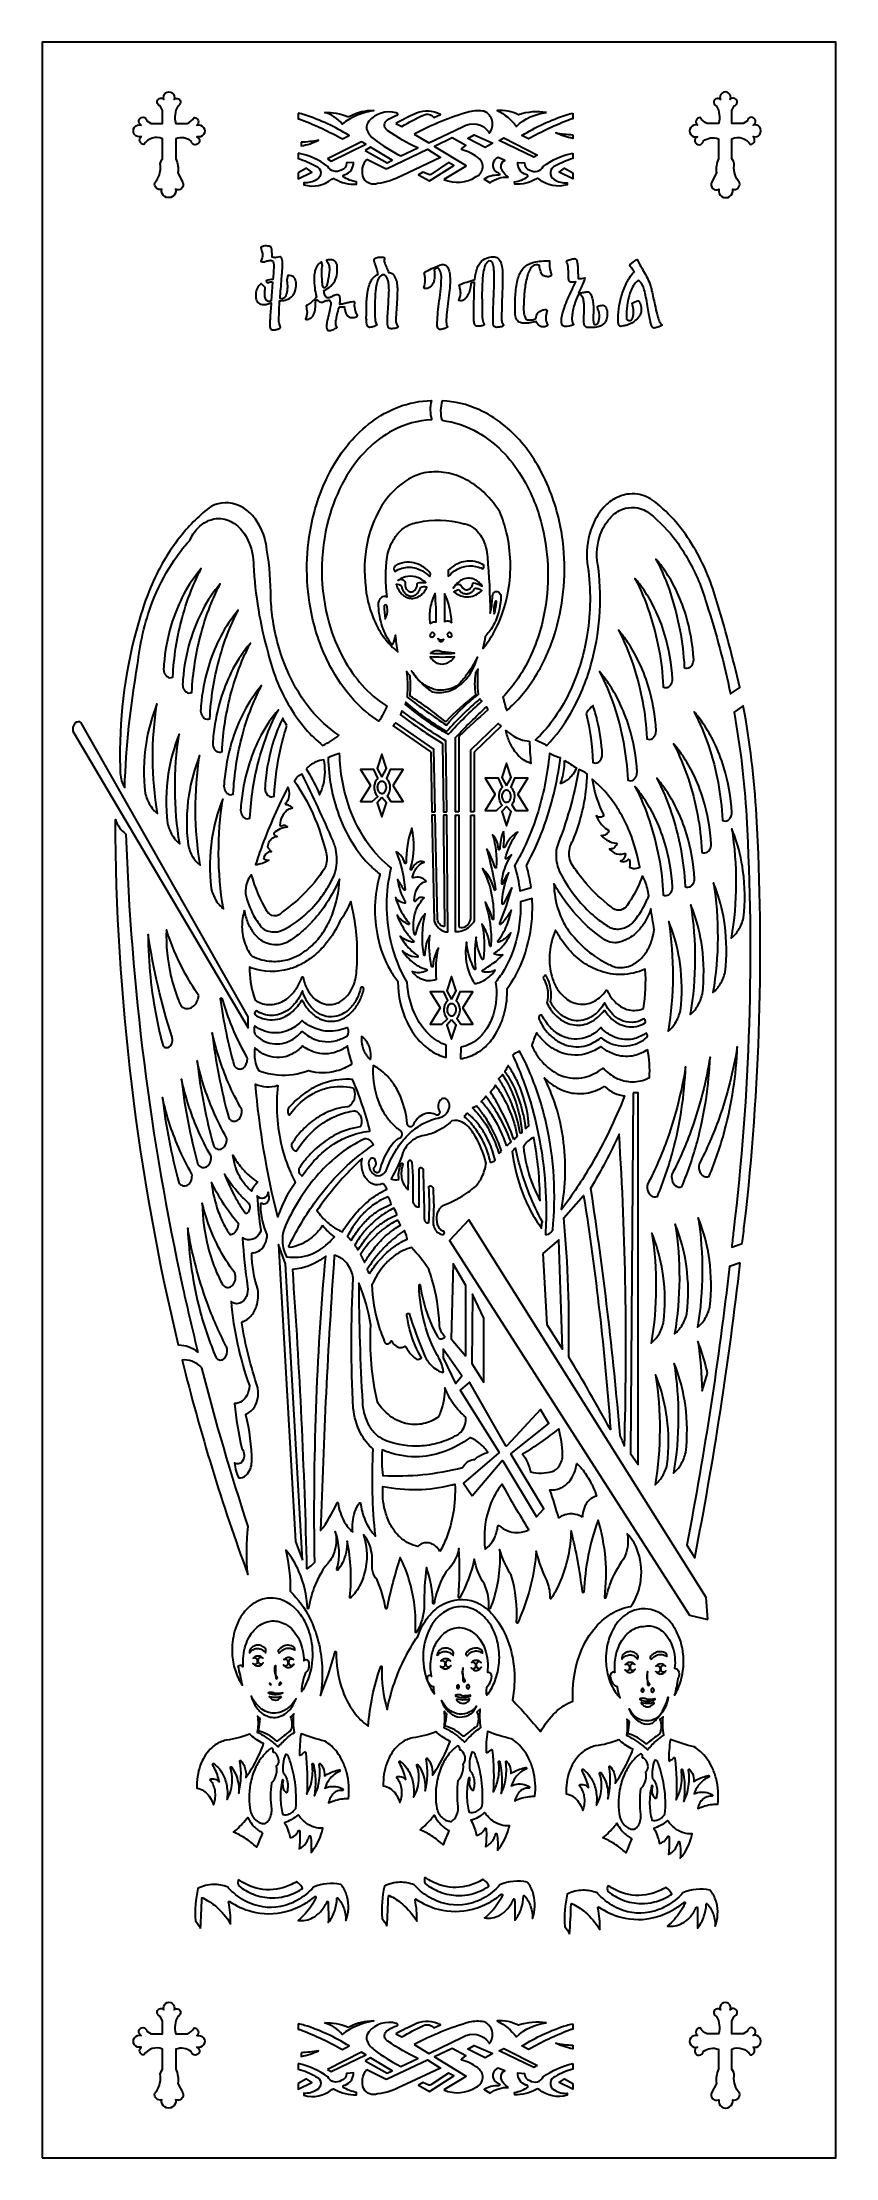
# Model space of a CAD drawing. Header units: millimetres. Extents: x -300 to 300, y -800 to 800.
import ezdxf

# ---------------------------------------------------------------- set-up
doc = ezdxf.new("R2010")
doc.units = ezdxf.units.MM
doc.layers.add('Default', color=70, linetype='Continuous')

msp = doc.modelspace()

# ---------------------------------------------------------------- linework, layer by layer
at = {"layer": 'Default'}
for points in [[(-300, -800), (300, -800), (300, 800), (-300, 800)], [(-84.3, 711.8), (-81.5, 710.1), (-55.3, 722.9), (-58.7, 724.8)], [(-55.8, 718.2), (-39.3, 708.9), (-35.5, 710.8), (-51.8, 720.6)], [(40.6, 723.8), (34.9, 720.5), (21.8, 727.2), (26.7, 729.9)], [(74.6, 714.7), (71.8, 713.1), (45.6, 725.8), (49.1, 727.7)], [(-106.4, 701.2), (-106.4, 696.8), (-96.2, 701.9), (-100.1, 704.7)], [(101.2, 701.2), (101.2, 696.8), (91, 701.9), (94.9, 704.7)], [(-43.2, 244.3), (-39.7, 250.8), (-43.2, 261.6), (-46.8, 250.8)], [(51, 237.5), (54.5, 244), (51, 254.8), (47.4, 244)], [(-43.2, 228.8), (-46.7, 224.8), (-43.2, 214.1), (-39.7, 224.8)], [(51, 222.1), (47.4, 218.1), (51, 207.4), (54.5, 218.1)], [(9.5, 76.1), (13.1, 82.6), (9.5, 93.3), (6, 82.6)], [(9.5, 60.6), (6, 56.6), (9.5, 45.9), (13.1, 56.6)], [(146.9, 5.5), (144.8, -267.5), (150.7, -275.8), (150.7, 5.5)], [(203.4, -392.9), (202.1, -376.4), (22.6, -90.7), (7.9, -106.2), (189.5, -389.7)], [(-103.3, -348), (-116, -124), (-121.4, -109.2), (-108.6, -334)], [(78.6, -116), (81.6, -169.7), (93.4, -188.4), (90.7, -105.8)], [(20.2, -193.8), (20.2, -140.4), (10.8, -124), (9.3, -180.6)], [(34, -213.7), (34, -165.1), (25.4, -146.8), (24.8, -199.3)], [(3.2, -195), (12.6, -214.4), (17.3, -208.6), (3.2, -188.5)], [(40.6, -721.2), (34.9, -724.5), (21.8, -717.8), (26.7, -715.1)], [(74.6, -730.3), (71.8, -731.9), (45.6, -719.2), (49.1, -717.3)], [(-84.3, -733.2), (-81.5, -734.9), (-55.3, -722.1), (-58.7, -720.2)], [(-55.8, -726.8), (-39.3, -736.1), (-35.5, -734.2), (-51.8, -724.4)], [(-106.4, -743.8), (-106.4, -748.2), (-96.2, -743.1), (-100.1, -740.3)], [(101.2, -743.8), (101.2, -748.2), (91, -743.1), (94.9, -740.3)]]:
    msp.add_lwpolyline(points, close=True, dxfattribs=at)
for points in [[(-209.1, 711.9), (-209.1, 727.1, 0.365586), (-223.2, 722.7, -0.669678), (-225.2, 728.7, -1.366471), (-225.2, 737.4, -1.705425), (-220.9, 740.7), (-217.8, 738.7), (-209.1, 738.7), (-209.1, 748.4), (-210.9, 751.9, -1.381163), (-208, 756.8, -1.504179), (-200.4, 756.8, -1.271399), (-197.6, 751.8, 0.206514), (-199, 738.7), (-199.1, 738.6), (-190.5, 738.6, 0.123228), (-185.1, 743.1, -0.677806), (-183.1, 737.3, -1.362826), (-183.1, 728.6, -1.74445), (-187.4, 725.3, 0.260182), (-199.1, 727), (-199.1, 711.9, -0.148572), (-197.5, 701.2), (-193.8, 694, -0.714486), (-199.2, 688.8, -1.199378), (-209.7, 688.8, -0.587864), (-214.9, 693.8, 0.206048), (-210.7, 706.7, -0.22721), (-209.1, 711.9, 0.065039), (-210.2, 710.3)], [(221.5, 711.9), (221.5, 727.1, -0.365586), (235.5, 722.7, 0.669678), (237.5, 728.7, 1.366471), (237.5, 737.4, 1.705425), (233.2, 740.7), (230.1, 738.7), (221.5, 738.7), (221.5, 748.4), (223.2, 751.9, 1.381163), (220.3, 756.8, 1.504179), (212.8, 756.8, 1.271399), (209.9, 751.8, -0.206514), (211.4, 738.7), (211.4, 738.6), (202.8, 738.6, -0.123228), (197.4, 743.1, 0.677806), (195.4, 737.3, 1.362826), (195.4, 728.6, 1.74445), (199.8, 725.3, -0.260182), (211.4, 727), (211.4, 711.9, 0.148572), (209.8, 701.2), (206.2, 694, 0.714486), (211.6, 688.8, 1.199378), (222.1, 688.8, 0.587864), (227.3, 693.8, -0.206048), (223.1, 706.7, 0.22721), (221.5, 711.9, -0.065039), (222.5, 710.3)], [(-209.1, -733.1), (-209.1, -717.9, 0.365586), (-223.2, -722.3, -0.669678), (-225.2, -716.3, -1.366471), (-225.2, -707.6, -1.705425), (-220.9, -704.3), (-217.8, -706.3), (-209.1, -706.3), (-209.1, -696.6), (-210.9, -693.1, -1.381163), (-208, -688.2, -1.504179), (-200.4, -688.2, -1.271399), (-197.6, -693.2, 0.206514), (-199, -706.3), (-199.1, -706.4), (-190.5, -706.4, 0.123228), (-185.1, -701.9, -0.677806), (-183.1, -707.7, -1.362826), (-183.1, -716.4, -1.74445), (-187.4, -719.7, 0.260182), (-199.1, -718), (-199.1, -733.1, -0.148572), (-197.5, -743.8), (-193.8, -751, -0.714486), (-199.2, -756.2, -1.199378), (-209.7, -756.2, -0.587864), (-214.9, -751.2, 0.206048), (-210.7, -738.3, -0.22721), (-209.1, -733.1, 0.065039), (-210.2, -734.7)], [(221.5, -733.1), (221.5, -717.9, -0.365586), (235.5, -722.3, 0.669678), (237.5, -716.3, 1.366471), (237.5, -707.6, 1.705425), (233.2, -704.3), (230.1, -706.3), (221.5, -706.3), (221.5, -696.6), (223.2, -693.1, 1.381163), (220.3, -688.2, 1.504179), (212.8, -688.2, 1.271399), (209.9, -693.2, -0.206514), (211.4, -706.3), (211.4, -706.4), (202.8, -706.4, -0.123228), (197.4, -701.9, 0.677806), (195.4, -707.7, 1.362826), (195.4, -716.4, 1.74445), (199.8, -719.7, -0.260182), (211.4, -718), (211.4, -733.1, 0.148572), (209.8, -743.8), (206.2, -751, 0.714486), (211.6, -756.2, 1.199378), (222.1, -756.2, 0.587864), (227.3, -751.2, -0.206048), (223.1, -738.3, 0.22721), (221.5, -733.1, -0.065039), (222.5, -734.7)]]:
    msp.add_lwpolyline(points, format="xyb", dxfattribs=at)
for points in [[(-106.4, 746.3), (-106.4, 742.2, -0.030108), (-103.9, 741.4, -0.034815), (-73, 726.9), (-67.9, 729.5, 0.061459), (-101.6, 745.1, 0.042432)], [(-86.5, 746.9, -0.118121), (-69.2, 743.9, 0.25512), (-67.4, 744.2, -0.138874), (-49.3, 748.4, 0.123493), (-73.3, 738.2, 0.165876)], [(-86.5, 746.9, -0.118121), (-69.2, 743.9, 0.25512), (-67.4, 744.2, -0.138874), (-49.3, 748.4, 0.123493), (-73.3, 738.2, 0.165876)], [(-54.8, 734.5, 0.152391), (-49.1, 726.7, 0.051165), (-28.9, 714.1), (-16.1, 720.1, -0.045133), (-38.6, 733.1, -0.551774), (-39.6, 740.6, -0.111091), (-31.4, 744.9, 0.623545), (-32.4, 746.6, 0.290629), (-53, 740.3, 0.223919)], [(-32.7, 738.6), (-28.1, 736.3, -0.032913), (-11.6, 745, -0.34378), (-3.8, 743.1), (1.1, 745.5, 0.215672), (-17.1, 746.4, 0.015164)], [(-18.7, 730.5), (-7.7, 723.9), (17.8, 736.1, -0.408034), (37.9, 731.9, 0.007031), (38, 731.4, 0.503473), (34.2, 747.8, 0.096559), (22.9, 747.5, 0.052221)], [(81.3, 746.9, 0.118121), (60, 745.2, -0.25512), (60, 745.2, 0.138874), (44, 748.4, -0.123493), (58.5, 736.4, -0.165876)], [(101.2, 746.3), (101.2, 742.2, 0.030108), (98.7, 741.4, 0.034815), (67.8, 726.9), (62.7, 729.5, -0.061459), (96.3, 745.1, -0.042432)], [(-104.2, 724.4), (-104.2, 721.6, 0.067276), (-91.2, 725.9, -0.039034)], [(3.7, 696.3, 0.254283), (28.2, 698.4, 0.605119), (29, 713.1, 0.10274), (17.5, 718.7, -0.732514), (17.2, 719.7), (20.4, 722), (10, 727.7), (-3.4, 721.3), (20, 707, -0.615846), (20, 706.1)], [(101.2, 730.1), (101.2, 727.3, -0.067276), (88.3, 731.6, 0.039034)], [(-106.4, 716.2), (-106.4, 712, -0.06387), (-93.3, 706.5, -0.664962), (-92.4, 696.2, -0.160764), (-102.3, 693.7), (-102.1, 692.2, 0.24547), (-81, 696.5, -0.387452), (-78.7, 696.6, 0.135157), (-62.5, 692.6), (-62.3, 694.4, -0.108398), (-72.6, 698.4, -0.449549), (-71, 699.9, 0.334431), (-64.7, 709.2), (-70, 708.8, -0.389071), (-74, 703.4, -0.45766), (-84, 706.1, 0.105271)], [(-54.6, 711.7), (-40.5, 704.6, 0.223071), (-39.2, 704.6), (-8.6, 719.1), (1.2, 712.8), (-28.1, 699.1, -0.08741), (-46.4, 693.2, -0.366798), (-56.9, 697.1, -0.278179)], [(-12.2, 701.8), (-15.5, 699.8), (-7.1, 695.1), (11.2, 706.8), (7.1, 709), (-6.2, 700, -0.241363), (-7.6, 699.9)], [(52.6, 698.1, -0.181446), (46.7, 705.4, -0.085492), (47, 705.4, -0.376997), (49.8, 710.7), (44.7, 712.8, 0.61234), (43.2, 702, -0.115167), (45.9, 700.3, -0.477134), (44.8, 699.4, 0.158975), (34.2, 696.6), (38.6, 693.8, -0.177271)], [(101.2, 716.2), (101.2, 712, 0.06387), (88.1, 706.5, 0.664962), (87.2, 696.2, 0.160764), (97, 693.7), (96.9, 692.2, -0.24547), (75.7, 696.5, 0.387452), (73.4, 696.6, -0.135157), (57.3, 692.6), (57.1, 694.4, 0.108398), (67.3, 698.4, 0.449549), (65.7, 699.9, -0.334431), (59.5, 709.2), (64.7, 708.8, 0.389071), (68.7, 703.4, 0.45766), (78.8, 706.1, -0.105271)], [(-129.5, 617.8, -0.003733), (-129.5, 617.8, -0.066327), (-128.5, 618.6, -0.051957), (-126.7, 618.8, -0.107654), (-126.7, 618.8, -0.02682), (-125.8, 618.7), (-126.9, 604.4, -0.084058), (-128.1, 604, -0.057015), (-128.8, 603.9, -0.10158), (-129.7, 604.2, -0.074824), (-130.4, 604.8, -0.044632), (-130.9, 605.4, -0.044626), (-131.2, 606.2, -0.052666), (-131.6, 607.6, -0.037306), (-131.7, 609.8, -0.021228), (-131.6, 611.9, -0.014865), (-131.4, 614.5), (-134.5, 617.5, 0.050387), (-136.3, 615.7, 0.111866), (-138.3, 611.6, 0.067611), (-138.6, 608.1, 0.083491), (-138, 604.8, 0.032673), (-137.6, 604, 0.105566), (-136.3, 602.6, 0.062976), (-134.8, 601.9, 0.06444), (-132.8, 601.6, 0.063693), (-130.1, 601.9, 0.036942), (-126.9, 602.9, 0.00437), (-127.8, 590.7, 0.009666), (-127.9, 587.4, 0.038982), (-127.9, 584.9, 0.082205), (-127.4, 583.4, 0.134352), (-126.7, 582.7, 0.094359), (-125.5, 582.5, 0.06644), (-122.5, 583, 0.056887), (-120.4, 583.8, 0.111151), (-119.8, 584.4, -0.053571), (-120.9, 587.6, -0.074245), (-121.2, 589.4), (-120.6, 604.5, 0.053762), (-116.4, 605, 0.115379), (-111.8, 607.2, 0.113531), (-109.3, 610.6, 0.052891), (-108.4, 613.4, 0.051473), (-108, 617.5, 0.098678), (-108.7, 620.8, 0.028769), (-109.1, 621.4, 0.108805), (-110.4, 622.8, 0.055535), (-111.8, 623.4, 0.039197), (-114.4, 623.5), (-115.2, 620, -0.005556), (-115.2, 620, -0.050272), (-114.8, 617, -0.007496), (-114.7, 616.3, -0.017057), (-114.7, 614.6, -0.050542), (-115, 611.3, -0.04672), (-115.7, 608.9, -0.013187), (-115.9, 608.5, -0.064651), (-116.6, 607.2, -0.048846), (-117.2, 606.6, -0.071279), (-117.9, 606.2, -0.110685), (-118.9, 606, -0.023773), (-120.2, 606.1, 0.005986), (-119.1, 621.1, -0.008993), (-119.1, 621.1), (-118.9, 623.1, 0.017552), (-118.9, 623.1, 0.002127), (-118.5, 627.6, 0.012296), (-118.3, 632.1, 0.036048), (-118.5, 635.2, 0.083249), (-119.2, 637, 0.110191), (-119.6, 637.5, 0.172712), (-120.4, 637.8), (-123.2, 637.2, -0.171667), (-126.2, 637.6, 0.01575), (-126.4, 642.5, 0.053245), (-126.7, 644.2, 0.110341), (-127.3, 645.2, 0.092249), (-128.4, 645.7, 0.076252), (-130.4, 646, 0.056035), (-132.8, 645.8, 0.118492), (-134.8, 644.8, -0.015421), (-133.7, 640.9, -0.045879), (-133.4, 639.5, -0.062537), (-133.8, 637.1, -0.029686), (-134.8, 634.5, 0.116976), (-133.5, 634, 0.0667), (-132.7, 634, 0.096223), (-130.1, 634.7, 0.057868), (-127.1, 635.2, -0.076703), (-125.4, 634.1, -0.079582), (-125, 632, -0.033727), (-125.7, 620.6, 0.087545), (-130.6, 619.7)], [(-84.7, 633.7, -0.089464), (-84.2, 633.4, -0.064795), (-83.7, 632.8, -0.043604), (-83.3, 631.8, -0.058461), (-83, 630, -0.025095), (-82.9, 628.1, -0.033523), (-83.2, 624.2, -0.018338), (-84, 619.8, -0.020406), (-84.7, 617, -0.032345), (-85.2, 615.6, -0.033202), (-85.7, 615, -0.088226), (-86.3, 614.3, -0.143446), (-87.1, 614.4, -0.162348), (-87.1, 614.4, -0.103014), (-87.7, 614.8, -0.053472), (-87.7, 614.8, -0.030333), (-88, 616.3, -0.018376), (-88.3, 619.4, -0.020028), (-88.6, 626.3, -0.027319), (-88.5, 629.1, -0.04825), (-88.1, 631.3), (-88.9, 633.9, 0.031132), (-89.9, 633.2, 0.052666), (-91.2, 632.1, 0.076394), (-93, 629.3, 0.059225), (-94, 626, 0.042603), (-94.4, 621.7, 0.029231), (-94, 614.3, 0.052691), (-92.6, 607.6, -0.065737), (-94.5, 605.2, -0.032592), (-96.8, 603.3, 0.005461), (-99.7, 601.3, 0.044677), (-100.5, 600.6, -0.005961), (-100.1, 598.4, -0.030541), (-99.8, 596.1, -0.050268), (-100.1, 593.5, -0.034895), (-101, 590.7, 0.095833), (-100.1, 590.4, 0.019212), (-99.3, 590.5, 0.089965), (-97.6, 591, 0.09371), (-96.1, 592.2, 0.053746), (-95, 593.8, 0.058788), (-94, 596.4, 0.062406), (-93.5, 600.8, 0.024271), (-93.4, 603.8, -0.076248), (-92.2, 605.3, 0.042965), (-91.3, 604.6, 0.05456), (-90.3, 603.7, 0.129572), (-88.2, 603.5, 0.037532), (-88.2, 603.5, 0.001956), (-86.2, 604.4, -0.010882), (-84.4, 604.8, -0.047151), (-82.9, 604.9), (-81.8, 603.5, -0.040697), (-82.2, 599.3, -0.016736), (-83.4, 594.2, 0.02857), (-84.8, 588.1, 0.041543), (-85.1, 585, 0.125982), (-84.7, 583, 0.116658), (-84.2, 582.4, 0.153269), (-82.8, 581.9, 0.072416), (-81.5, 582.2, 0.034895), (-79.6, 582.9, 0.060674), (-77, 584.6, -0.075006), (-77.8, 585.5, -0.005923), (-78.1, 587.1, -0.032089), (-77.8, 590.2, -0.009565), (-77, 594, -0.024384), (-75.5, 599.5, -0.161331), (-74, 599.9), (-71.4, 600, 0.037472), (-71.2, 597.8, 0.058196), (-70.5, 595.2, 0.078472), (-69.5, 593.5, 0.107113), (-68.2, 592.4, 0.119808), (-65.7, 591.8, 0.031874), (-64.1, 591.9, 0.090984), (-62.6, 592.4, 0.06095), (-62.3, 592.6, 0.124665), (-61.7, 593.4, -0.023618), (-62.8, 595.8, -0.038166), (-63.5, 598.2, -0.06271), (-63.8, 600.6), (-63.7, 603.1), (-64, 603.7, 0.033966), (-66.3, 603.5, 0.018353), (-69.5, 602.9, -0.012767), (-72.2, 602.2, -0.037376), (-75, 601.8, 0.031654), (-74.7, 605.3, 0.064171), (-74.9, 607.2, 0.059909), (-75.1, 607.9, 0.133485), (-75.9, 608.8, 0.131375), (-76.9, 609.1, 0.070524), (-78.5, 608.8, 0.028162), (-80.5, 607.9, -0.027406), (-82.3, 607.1, -0.072171), (-84, 606.7, -0.178551), (-85, 607, -0.089138), (-85.7, 607.6, -0.077927), (-86.3, 608.9, -0.060529), (-87, 612.2, 0.077653), (-81.9, 615.6, 0.075091), (-78.9, 619.3, 0.056944), (-77.6, 622.6, 0.070764), (-76.9, 628.1, 0.028395), (-77, 630.1, 0.037572), (-77.3, 632.2, 0.092705), (-78.2, 634.1, 0.124971), (-79.9, 635.2, 0.068422), (-81.8, 635.5, 0.006284), (-82.9, 635.5, 0.033733), (-85, 635.2)], [(-36.1, 583.4, -0.083111), (-37.5, 583.6, -0.132513), (-38.2, 584.1, -0.047093), (-38.5, 584.5, -0.072435), (-38.9, 586.5, -0.021187), (-39, 589.5, -0.010586), (-38.8, 594.6, -0.004893), (-38.3, 602, 0.004024), (-38, 607.4, 0.011002), (-37.8, 612.5, 0.022681), (-38, 616.6, 0.022034), (-38.3, 618.9, 0.065102), (-39.1, 621.6, 0.03415), (-39.6, 622.6, 0.094432), (-40.6, 623.7, 0.156642), (-42, 624.1, 0.09215), (-43.2, 623.9, 0.122533), (-44.8, 622.8, 0.083542), (-46.2, 620.4, 0.045504), (-47.3, 616.7, 0.025488), (-48, 612, 0.026166), (-48.5, 602, 0.000871), (-48.5, 593.6, 0.01742), (-48.4, 590.9, 0.070777), (-47.8, 587.9), (-47.1, 586, -0.072968), (-49.1, 585, -0.089842), (-52.5, 584.4, -0.162233), (-53.5, 584.8, -0.08952), (-54, 585.4, -0.088589), (-54.6, 586.9, -0.052924), (-54.9, 590.4), (-54.9, 590.2, 0.013343), (-55, 591, -0.011104), (-54.9, 593.6, -0.01109), (-54.8, 602.9, -0.012221), (-54.4, 608.1, -0.020141), (-53.9, 612.1, -0.042246), (-52.5, 617.1, -0.04459), (-51.1, 620, -0.047144), (-49.6, 622.1, -0.073194), (-47.5, 623.8, -0.044903), (-46.3, 624.4), (-46.2, 625.3, 0.051515), (-46.5, 626.6, 0.01545), (-47.6, 630.2, -0.010862), (-48.6, 633), (-48.8, 634, -0.039495), (-49, 635.1, -0.107377), (-48.9, 635.9, -0.091662), (-48.5, 636.4, -0.110289), (-47.5, 637, -0.055292), (-46.1, 637.4, -0.035524), (-44.5, 637.6, -0.010971), (-42.6, 637.6, -0.179829), (-41.5, 637.3, -0.045097), (-41.2, 637, 0.035816), (-41.4, 634.1, 0.02063), (-39.8, 630, 0.005902), (-38.1, 626, -0.153776), (-35.4, 625.1, -0.055025), (-34.6, 624.4, -0.069981), (-33.3, 622.4, -0.060631), (-32, 618.8, -0.052221), (-31.5, 613.7, -0.01654), (-31.9, 602.4), (-32.6, 591.2, 0.058164), (-32.6, 588.3, 0.075995), (-31.6, 586.1, -0.045079), (-30.9, 584.7, -0.085038), (-31.7, 584, -0.052403), (-33.3, 583.6, -0.039735)], [(5.5, 588.6, 0.039798), (5.7, 586.4, -0.012482), (6.6, 584.8, -0.102591), (6, 584.3, -0.066808), (3.9, 583.4, -0.065895), (1, 582.8, -0.110237), (-0.2, 583.1, -0.134276), (-0.8, 583.8, -0.025449), (-1, 584, -0.066862), (-1.3, 585.6, -0.028384), (-1.3, 588.1, -0.022238), (-0.8, 595.9, -0.009323), (0.2, 604.4, 0.009297), (1.4, 613.8, 0.02165), (1.8, 621.5, 0.084067), (1.1, 626.5, 0.040728), (0.6, 627.5, 0.035124), (0.2, 628.3, 0.091188), (-0.5, 628.9, 0.119213), (-1.2, 629.2, 0.165507), (-2.4, 628.8, 0.071309), (-3.6, 627.7, -0.046399), (-3.3, 623, -0.056078), (-3.8, 619.6, -0.06691), (-4.8, 617.1, -0.067506), (-6.2, 615.3, -0.122807), (-8.6, 613.9, -0.072601), (-10.4, 613.7, -0.04785), (-11, 613.8, -0.137262), (-11.5, 614.2, 0.078136), (-10.4, 620.4, 0.048815), (-10.7, 623.1, 0.004311), (-11.2, 625.7, -0.042516), (-9.5, 626.8, -0.021845), (-4.2, 629.4, -0.012946), (-0.7, 630.9, -0.013475), (1.3, 631.7, -0.056827), (2.9, 632, -0.142567), (5.1, 631.3, -0.063386), (5.6, 631, -0.077717), (6.7, 629.7, -0.079544), (7.7, 627, -0.036072), (8.3, 622.8, -0.022643), (8.4, 619.5, -0.021192), (7.9, 612.4, -0.008926), (6.9, 604.5, 0.008862), (5.9, 595.7, 0.02047)], [(26.3, 598.8), (26.4, 598.8, -0.00555), (26.6, 610.2, -0.010819), (26.9, 618.4, 0.056711), (25.1, 618.1, 0.070267), (24.1, 617.6, -0.05639), (23.2, 612.6, -0.050009), (22.1, 609.3, -0.037745), (21.1, 607.5, -0.05157), (19.8, 606, -0.090771), (18, 604.8, -0.11407), (15.9, 604.4, -0.178847), (14.8, 605, 0.03261), (16, 607.7, 0.0689), (16.4, 610.3, 0.048313), (16, 613.4, 0.014816), (15.3, 616.3, -0.050367), (16.7, 617.1, -0.024541), (21, 618.7, -0.002854), (27.2, 620.7, -0.063333), (28.5, 628.2, -0.056597), (30.1, 631.8, -0.065019), (32.1, 634.4, -0.136994), (37.5, 637.3, -0.060488), (41.4, 637.8, -0.163398), (44.5, 636.8, -0.064695), (45.6, 635.7, -0.061132), (46.4, 634.3, -0.057637), (47.5, 630.8, -0.043529), (48.1, 624, -0.007308), (47.7, 607.4, 0.007315), (47.3, 590.9, 0.061127), (47.6, 588.4, 0.109465), (48.5, 586.6, -0.025591), (48.9, 585.9, -0.080364), (48.1, 585.2, -0.064029), (46.5, 584.7, -0.036554), (45.1, 584.5, -0.023007), (43.3, 584.4, -0.106322), (42.1, 584.7, -0.131898), (41.4, 585.5, -0.033806), (41.2, 585.8, -0.05779), (40.9, 587.8, -0.014865), (40.9, 589.9, -0.00891), (41.3, 606.1, 0.008868), (41.8, 622.2, 0.016818), (41.6, 626.9, 0.01499), (41.4, 629.6, 0.056515), (40.5, 633.4, 0.03116), (39.8, 634.2, 0.072171), (39.8, 634.2, 0.081502), (39.8, 634.2, 0.159472), (37.8, 634.6, 0.146095), (36.2, 633.5, 0.100327), (36.2, 633.5, 0.052851), (35, 631.6, 0.032584), (33.3, 625.8, 0.018769), (32.7, 617, 0.009303), (32.5, 608.1, 0.004886), (32.6, 602.9, -0.003349), (32.7, 599.8), (32.7, 594.7, 0.004818), (32.7, 592.1, 0.021852), (32.9, 590.3, 0.049745), (33.5, 588.3, 0.02134), (34.3, 586.6, -0.103153), (33.3, 585.8, -0.073157), (30.9, 585.3, -0.024891), (28.7, 585.2, -0.179119), (27.8, 585.6, -0.100097), (27.2, 586.5, -0.054399), (26.7, 587.9, -0.037448), (26.3, 590.7, -0.017508), (26.3, 593.5)], [(85.1, 623.6, -0.087275), (84.3, 623, -0.100736), (82.7, 622.7, -0.002877), (82.6, 622.7, -0.074678), (80, 623, -0.079558), (78.6, 623.7, -0.087118), (77.6, 624.8, -0.053735), (77, 626.3, -0.028858), (75.9, 631.3, -0.00229), (74.4, 631.7, 0.123511), (72.2, 631.4, 0.080412), (70.5, 630.5, 0.064667), (68.9, 628.5, 0.051575), (67.1, 624.3, 0.030587), (65.7, 618.6, 0.028024), (64.4, 608.6, 0.019118), (64, 597.3, 0.049679), (64.4, 594.1, 0.057197), (65.1, 592, 0.06437), (65.9, 590.7, 0.166023), (68, 590, 0.086729), (68.9, 590, 0.070153), (70.9, 590.1, 0.024389), (73.3, 591.2, -0.086762), (73.7, 593.4, -0.06235), (74.3, 594.6, -0.072347), (75.5, 596, -0.031512), (76.6, 596.7, -0.072625), (78.5, 597.6, -0.067012), (80.2, 597.8, -0.09158), (81.2, 597.7, -0.130501), (81.9, 597.1, 0.042916), (81, 594.1, 0.047592), (80.7, 591.3, 0.071051), (81.1, 589.1, 0.051641), (82.4, 586.2, -0.092097), (81.2, 585.2, -0.105493), (79, 584.7, 0.007625), (78.5, 584.7, -0.117693), (76.5, 585.2, -0.04809), (75.5, 585.8, -0.073291), (74.4, 587, -0.082142), (73.5, 588.9, -0.020278), (68.9, 587.7, -0.062945), (64.2, 587.6, -0.086011), (61.6, 588, -0.089777), (59.9, 588.9, -0.083274), (58.9, 590.2, -0.056838), (58.1, 591.8, -0.076246), (57.5, 596.2, -0.012433), (57.7, 607, -0.013145), (58.2, 613, -0.027209), (59.1, 618.8, -0.038375), (60.5, 623.4, -0.038013), (62.1, 626.8, -0.055655), (64.4, 629.8, -0.061031), (66.7, 631.6, -0.040848), (69, 632.8, -0.038955), (71.7, 633.6, -0.037784), (77.6, 634.5, -0.019818), (83.6, 634.7, 0.007679), (83.6, 631.4, 0.021429), (83.8, 629, 0.027742), (84.4, 626.3, 0.013084)], [(112.4, 584.3, -0.134658), (111.2, 584.6, -0.118022), (110.3, 585.6, -0.06333), (109.9, 586.6, -0.058765), (109.5, 589.1, -0.030661), (109.6, 593.6, 0.014231), (109.8, 597.9, 0.013115), (109.7, 602.1, 0.037199), (109.2, 605.6, 0.059211), (108.6, 607.3, 0.05117), (108, 608.3, 0.097735), (107.1, 609, 0.151171), (105.9, 609.1), (105.9, 609.1), (105.3, 609, 0.049298), (102.4, 601.7, 0.022062), (101.2, 596.8, 0.029219), (100.6, 592.7, 0.01709), (100.5, 590.4, 0.097951), (101, 588.1, 0.058378), (101.9, 586.5), (101.7, 586.2, -0.090231), (95.3, 585.1, -0.080762), (94.3, 585.3, -0.126193), (93.4, 585.9, -0.060609), (93, 586.6, -0.105227), (92.6, 589.3, -0.050249), (93.1, 593.5, -0.032628), (94.8, 599.4, -0.019073), (97.5, 606, -0.012149), (100.6, 612.7, -0.006288), (103.4, 618.8, 0.004547), (103.4, 618.8, -0.0917), (99.5, 618.7, -0.229166), (98.7, 619, -0.093495), (98.4, 619.6, -0.070093), (98, 622.1, 0.002606), (97.8, 628.6, 0.065153), (97.1, 632.4, 0.048194), (96.3, 634.4, -0.079976), (97.7, 635.2, -0.027963), (99.4, 635.8, -0.065759), (102.7, 636.4, -0.197637), (103.5, 636, -0.087497), (103.9, 635.5, -0.073648), (104.6, 633.2, -0.025782), (104.9, 630.5, 0.012044), (105.3, 621.3, 0.066717), (110.3, 621.8, -0.044289), (108.5, 616.8, 0.003088), (106.8, 613.1), (105.6, 610.4), (106.4, 610.4, 0.054406), (109.1, 610.8, -0.055594), (111.8, 611.3, -0.151699), (113.5, 610.8, -0.042042), (114.1, 610.4, -0.089316), (115.2, 608.7, -0.041643), (115.7, 607.2, -0.03614), (116.4, 603.8, -0.01445), (116.8, 599.8, 0.006584), (116.8, 599.8), (116.8, 598.2, 0.023808), (116.8, 598.2), (116.7, 590.9, 0.051777), (116.8, 588, 0.065772), (117, 587.3, 0.057809), (117.2, 586.9, 0.065025), (117.5, 586.7, 0.120547), (117.8, 586.5, 0.083632), (118.1, 586.5, 0.101377), (119.1, 586.7, 0.040931), (119.5, 586.9, 0.073424), (120.1, 587.4, 0.057378), (120.5, 588.1, 0.057246), (120.9, 589.1, 0.017922), (121, 589.7, 0.049655), (121.3, 592.5, 0.017466), (121.3, 594.3, 0.006327), (121.2, 594.8, 0.054819), (120.9, 596.5, 0.014433), (120.8, 596.9, 0.056205), (120.4, 597.6, 0.037806), (120, 597.9), (119.8, 600.3, -0.051578), (123.9, 601.1, -0.168786), (125.2, 600.7, -0.093578), (126, 599.8, -0.040017), (126.4, 599.1, -0.09825), (127.3, 594.5, -0.077829), (126.7, 590.7, -0.040632), (126.2, 589.2, -0.064832), (124.9, 587.4, -0.053041), (123.9, 586.5, -0.084842), (121.1, 585, -0.06351), (116.9, 584.3), (112.5, 584.3)], [(142.4, 600.6, 0.026744), (142.4, 600.6, 0.046377), (141.7, 592.9), (141.7, 592.2, 0.014666), (141.8, 591.5, 0.071432), (141.9, 590.6, 0.065655), (142.1, 590.3, 0.061082), (142.3, 590.2, 0.058593), (143, 589.8, 0.063473), (143.8, 589.5, 0.103744), (144.8, 589.7, 0.037835), (145.2, 589.9, 0.070907), (145.8, 590.4, 0.05576), (146.2, 591, 0.049552), (146.6, 591.9, 0.02562), (146.8, 592.5, 0.056635), (147.1, 595.8, 0.038109), (147, 597.7, 0.00091), (147, 597.8), (146.1, 602.6, -0.064663), (150.4, 604.5, -0.184998), (151.2, 604.1, -0.092363), (151.7, 603.4, -0.059601), (152.4, 601.8, -0.069612), (152.9, 597.4, -0.086299), (152.5, 594.6, -0.079523), (151.6, 592.9, -0.055182), (150.7, 591.9, -0.049756), (149.3, 590.2, -0.005243), (145.9, 587.6, 0.007936), (142.4, 586.1, -0.058587), (139.3, 585.5, -0.095058), (137.4, 585.1, -0.199655), (136.3, 585.7, -0.072565), (135.9, 586.3, -0.06568), (135.7, 587.4, -0.03044), (135.5, 589, -0.075801), (137.8, 607.5, -0.021565), (139.5, 612.6, -0.024324), (141.5, 617.3, -0.021421), (143.3, 620.8, -0.039537), (146.4, 625.1, -0.017509), (147.7, 626.6, -0.021407), (145.7, 629.3, -0.012895), (144.9, 630.4, -0.038389), (144.3, 631.6), (147, 634, -0.028706), (148.6, 635.1, -0.058119), (149.8, 635.7, 0.014845), (152, 631.6, 0.003267), (154.7, 627, -0.021841), (157.6, 621.6, -0.032553), (159.9, 615.9, -0.015029), (160.8, 612.4, -0.007998), (163.2, 601.5, 0.012204), (165, 594, 0.01736), (166, 590.4, 0.020241), (166.8, 588.4, 0.088474), (167.6, 587.2, -0.050285), (168.1, 586.6), (168.7, 586.1, -0.102319), (168, 585.5, -0.063791), (165.5, 584.6, -0.011912), (163.7, 584.1, -0.039716), (162.5, 583.9, -0.187756), (161.7, 584.3, -0.056432), (161.2, 584.9, -0.052954), (160.5, 586.5, -0.036728), (159.7, 589.6, -0.010582), (158.7, 594.7, -0.003476), (157.7, 600.7, 0.01018), (156.5, 607.3, 0.022207), (155.2, 612.9, 0.038516), (153.8, 616.4, 0.051499), (152.7, 618.3, 0.063291), (151.5, 619.5, 0.032644), (150.9, 619.9, 0.059609), (148.6, 618, 0.070167), (145.8, 613.7, 0.026308), (144.8, 611.4, 0.028845), (143.5, 607.1, 0.019643), (142.4, 601.3, 0.008938), (142.4, 601.3)], [(105.9, 609.1, 0.002775), (105.9, 609.1)], [(-5.5, 514.4, 0.114088), (-34.8, 506.5, 0.074202), (-54.1, 492.2, 0.069607), (-71.5, 469.1, 0.061024), (-83.5, 439.4, 0.13547), (-83.1, 360.5, 0.05506), (-72.3, 334, 0.057804), (-58, 313.7, 0.06882), (-40.4, 298.6), (-39.4, 298, -0.048175), (-45.4, 286.5, -0.065455), (-64.4, 302.5, -0.066619), (-82.5, 328.5, -0.068447), (-96.5, 368.1, -0.09951), (-96.7, 434.1, -0.074582), (-82.3, 475.3, -0.054695), (-67.6, 497.2, -0.055901), (-51.1, 512.8, -0.070154), (-30.8, 524.1, -0.088382), (-5.6, 529, 0.146534)], [(2.2, 514.1, -0.100351), (29.4, 504.9, -0.05789), (45.5, 492.9, -0.059251), (60.7, 474.5, -0.069798), (75.8, 441.9, -0.110826), (80.7, 374.6, -0.073976), (68.9, 335.1, -0.044838), (58.3, 316.8, -0.03745), (48.4, 304.8, 0.023118), (51.2, 294.6, 0.071568), (71.9, 318.8, 0.064136), (87, 351, 0.102267), (94.1, 418.2, 0.065243), (85, 458, 0.043987), (74.7, 480, 0.044733), (62.5, 497.3, 0.049697), (48, 511.3, 0.061339), (30, 522.2, 0.097441), (2.4, 528.8, 0.147019)], [(40.4, 379.6, -0.158712), (41, 383, -0.151339), (42.4, 384.5, -0.336592), (45.6, 383.8, -0.164912), (46.8, 380.8, -0.091499), (42.9, 362.8, -0.061), (38, 354.2, -0.032965), (34.9, 350.5, -0.039307), (33.2, 341.5, 0.066069), (44.7, 360, 0.063878), (52.4, 385.2, 0.101046), (51.1, 429.1, 0.041702), (45.9, 444.9, 0.074877), (31.8, 461.5, 0.069688), (18.3, 470.3, 0.078138), (3.5, 474.7, 0.076939), (-11.2, 474.3, 0.079441), (-24.6, 468.6, 0.063583), (-35.2, 459.8, 0.063757), (-45.3, 446, 0.066289), (-53.5, 424.9, 0.084749), (-55.8, 392.2, -0.018043), (-55.7, 390.2, 0.079475), (-49.7, 364.6, 0.050272), (-43.2, 352.1, 0.046801), (-36.3, 343.6, 0.033137), (-31.1, 338.9, -0.011825), (-32.9, 351.5, -0.006641), (-35.1, 344.7, -0.662791), (-35.8, 344.5, -0.077989), (-42.9, 358.3, -0.066427), (-45.7, 373.8, -0.151616), (-44.9, 378.3, -0.113031), (-43.3, 380.3, -0.283994), (-39.3, 380.7, -0.064483), (-39.2, 410.7, -0.091384), (-34.1, 424.3, -0.077597), (-28, 431.5, -0.085848), (-21.2, 435.6, -0.065455), (-16, 436.9, -0.123335), (18.1, 436.1, 0.034488), (19.7, 435.7, -0.109474), (26.4, 432.5, -0.103459), (32.7, 425, -0.110233), (36.6, 410.6, -0.019727), (38.7, 368.2, 0.053864)], [(-165.1, 439.8, -0.145157), (-153.4, 435.1, -0.100045), (-145.6, 425.7, -0.114068), (-140.3, 406.4, -0.00963), (-140.3, 404.6, 0.055611), (-129.2, 337.9, 0.071601), (-114.1, 299.5, 0.048283), (-100.9, 280.7, 0.043892), (-88, 268.2, 0.067501), (-75.7, 275.9, -0.073951), (-96.9, 295.2, -0.064579), (-113.6, 322.1, -0.06843), (-125.5, 362.4, -0.026687), (-127.2, 379.6, 0.042706), (-130.1, 415.8, 0.102975), (-135.9, 434.8, 0.07653), (-143.1, 444.1, 0.085801), (-151, 449.5, 0.227195), (-172.3, 449, 0.062234), (-195.1, 426.8, 0.057196), (-214.6, 395.5, 0.040623), (-225.4, 367.1, 0.073901), (-241.3, 264.8, 0.012345), (-241, 247.1, 0.121321), (-237.7, 236.3, -0.035687), (-227.9, 329.1, -0.065995), (-216.8, 376.3, -0.053254), (-201.9, 405.9, -0.040919), (-188.5, 423.3, -0.082424), (-182.4, 432.5, -0.103185), (-174.3, 438.2, -0.099284), (-166.1, 439.9, -0.017816)], [(128.2, 438.9, -0.103805), (136.5, 445.8, -0.234735), (154.9, 446.3, -0.052154), (159.3, 443.7, -0.064992), (179.5, 422.6, -0.059118), (196.3, 392.7, -0.02838), (202.3, 375.5, -0.028724), (220.4, 307.2), (227.4, 312, 0.019379), (209.4, 379.4, 0.06514), (192.8, 418, 0.043163), (179.1, 437.2, 0.047815), (163, 452.7, 0.130994), (150, 458.2, 0.145774), (134.7, 455.8, 0.082304), (126, 449.7, 0.088307), (117.3, 437.3, 0.11227), (111.8, 411.7, 0.048233), (113, 400.2), (113, 400.1, -0.073469), (111.6, 349.1, -0.069088), (98.5, 308.1, -0.047886), (85.6, 286.6, -0.041901), (73.1, 272.4, -0.036247), (81.6, 268.1, 0.058254), (99.7, 292.6, 0.061367), (114.9, 329.1, 0.098192), (120.6, 401.9, -0.127655), (121.4, 425.8, -0.098728)], [(-208.3, 325.8, 0.117246), (-207.3, 322.1, 0.11418), (-205.6, 320.2, 0.285154), (-201.3, 319.9, -0.05395), (-194.3, 364.5, -0.033033), (-186.2, 388.3, -0.021148), (-179.8, 402, 0.053853), (-193.1, 382.4, 0.04339), (-201.7, 361.9, 0.050731), (-207.7, 333.3, 0.012644)], [(-7.1, 395.9, 0.152396), (-6.5, 397.8, 0.061823), (-6.6, 398.6, 0.061249), (-11.4, 402.9, 0.05559), (-15.8, 405.3, 0.087859), (-22.6, 406.7, 0.093853), (-29.9, 405.6, 0.041094), (-33.2, 404.1, 0.127277), (-33.9, 402.7, 0.135165), (-33.9, 400.7, 0.088842), (-33.4, 399.8, -0.071275), (-28, 402.2, -0.140524), (-17.3, 402.2, -0.059269), (-12.6, 400.2, -0.067333)], [(7, 395.9, -0.060751), (11.8, 400.2, -0.055221), (16.1, 402.5, -0.060607), (20.8, 403.8, -0.11582), (29.9, 403, -0.040114), (33.1, 401.7, 0.120395), (33.9, 403.1, 0.087149), (34, 404.5, 0.068736), (28.5, 406.9, 0.139683), (17.1, 406.8, 0.056966), (12.3, 404.7, 0.061218), (7, 400.7, 0.052952)], [(192.6, 332.9, 0.060685), (186.6, 367.1, 0.040195), (179, 386.3, 0.035521), (171, 400.1, 0.027528), (164.1, 409.1, -0.038048), (175.1, 383, -0.067201), (185.5, 327.5), (185.6, 327, 0.279572), (189.7, 327.3, 0.120967), (191.6, 329.3, 0.110435)], [(-193.9, 314.2, 0.117246), (-192.9, 310.5, 0.11418), (-191.2, 308.6, 0.285154), (-186.9, 308.3, -0.05395), (-179.9, 352.9, -0.033033), (-171.8, 376.7, -0.021148), (-165.5, 390.4, 0.053853), (-178.7, 370.8, 0.04339), (-187.3, 350.3, 0.050731), (-193.3, 321.7, 0.012644)], [(-28.1, 388.5, 0.097166), (-30.2, 389.7, 0.107499), (-32.4, 390, 0.063577), (-30.4, 385.6, 0.054087), (-28.4, 382.9, 0.061078), (-25.9, 381, 0.063144), (-23.4, 379.8, 0.089863), (-19.9, 379.4, 0.107205), (-15.7, 380.6, 0.067831), (-12.9, 382.5, 0.053727), (-10.8, 385, 0.046902), (-9.2, 388, 0.136726), (-14, 387.4, 0.008085), (-14.3, 387.3, -0.085577), (-15.7, 384, -0.062897), (-17.1, 382.5, -0.072454), (-18.7, 381.4, -0.082605), (-20.5, 380.9, -0.118725), (-23.1, 381.3, -0.087579), (-25.1, 382.6, -0.058202), (-26.4, 384, -0.051946), (-27.4, 385.9, -0.057614)], [(-25.6, 391.5, 0.108986), (-25.3, 388, 0.063318), (-24.6, 386.5, 0.072576), (-23.5, 385.3, 0.079879), (-22.4, 384.6, 0.201859), (-19.6, 384.6, 0.097474), (-18.2, 385.6, 0.076583), (-17.2, 387, 0.079364), (-16.5, 389.3, 0.035193), (-16.4, 390.4, -0.167966), (-16.2, 390.9, -0.192353), (-16, 391.1, -0.06405), (-9.9, 391.3, 0.058823), (-13.6, 394, 0.067091), (-17.7, 395.6, 0.127394), (-25.4, 395.6, 0.079928), (-30.5, 393.3, 0.008734), (-31, 392.9, -0.094911), (-30, 393.7, -0.164144), (-28.3, 394, -0.102357), (-27.2, 393.5, -0.08), (-26.4, 392.8, -0.076497)], [(16.5, 389.5, 0.071164), (17.5, 387.8, 0.085631), (18.7, 386.6, 0.073643), (19.8, 386.1, 0.187761), (22.6, 386.3, 0.088091), (23.9, 387.3, 0.076757), (25, 388.9, 0.057629), (25.6, 390.6, -0.168779), (25.8, 391, -0.216145), (26.1, 391.1, -0.081782), (31.7, 389.2, -0.015085), (32.7, 388.7, 0.064961), (30, 391.7, 0.059428), (27.4, 393.5, 0.072287), (24.3, 394.5, 0.122314), (19.1, 394.2, 0.085191), (15.4, 392.2, 0.057821), (12.8, 389.8, 0.044794), (11, 387.1, -0.078099), (11.8, 388.6, -0.096104), (13, 389.7, -0.209957), (15.4, 390, -0.084881)], [(15, 385.9, 0.061235), (11.1, 384.3, 0.071403), (15.4, 381.8, 0.071345), (19.5, 380.7, 0.103089), (25.5, 381.2, 0.075416), (30.1, 383.5, 0.039182), (32.5, 385.4, 0.093063), (28.7, 386.7, 0.042934), (27, 386.9, -0.077167), (25.2, 384.6, -0.070975), (23.5, 383.3, -0.097179), (21.2, 382.7, -0.138624), (18, 383.2, -0.083147), (15.9, 384.7, -0.039354)], [(176.7, 318.3, 0.060685), (170.6, 352.4, 0.040195), (163.1, 371.7, 0.035521), (155.1, 385.5, 0.027528), (148.2, 394.5, -0.038048), (159.2, 368.4, -0.067201), (169.6, 312.9), (169.6, 312.4, 0.279572), (173.8, 312.6, 0.120967), (175.7, 314.7, 0.110435)], [(-180.3, 294.3, 0.117246), (-179.2, 290.6, 0.11418), (-177.5, 288.7, 0.285154), (-173.3, 288.4, -0.05395), (-166.3, 333, -0.033033), (-158.2, 356.8, -0.021148), (-151.8, 370.5, 0.053853), (-165, 350.9, 0.04339), (-173.6, 330.4, 0.050731), (-179.7, 301.8, 0.012644)], [(-39.2, 373.5, 0.085178), (-39.5, 374, 0.10803), (-39.9, 374.4, 0.250875), (-40.8, 374.4, 0.101725), (-41.2, 374.1, 0.068776), (-41.5, 373.7, 0.048581), (-40.7, 363.9, 0.048928), (-39.7, 366.2, 0.108294), (-39.1, 372.5, 0.017346)], [(-6.9, 360.3, -0.089489), (-4.8, 361.4, -0.106392), (-2.2, 361.6, 0.032203), (-3, 383.2, 0.039292), (-5.2, 377.9, 0.069909), (-7.2, 366.4, 0.035994)], [(9.6, 360.9, 0.052465), (7.8, 373.2, 0.029616), (5.8, 379.3, 0.018967), (4.2, 382.9, 0.013448), (4.2, 361.8, -0.135107), (6.2, 362.4, -0.093792), (7.6, 362.2, -0.105549), (9.3, 361.2, -0.01785)], [(42.7, 377.3, 0.056026), (41.7, 374.3, 0.100181), (41.6, 368.2, 0.010496), (41.7, 367.6, 0.046635), (43.1, 373.1, 0.030026), (43.5, 376.9, 0.115152), (43.4, 377.2, 0.089759), (43.2, 377.4, 0.305748), (42.8, 377.4, 0.064236)], [(-6.6, 350.6, 0.075439), (-6, 350.3, 0.152461), (-4.9, 350.2, 0.090052), (-4.2, 350.5, 0.062848), (-3.8, 350.9, 0.048674), (-3.4, 351.4, 0.035034), (-3.2, 351.9, 0.06927), (-3.5, 352.6, 0.055859), (-3.8, 353, 0.05252), (-4.1, 353.3, 0.058429), (-4.4, 353.4, 0.064664), (-4.8, 353.5, 0.121198), (-5.4, 353.5, 0.090231), (-6, 353.1, 0.059847), (-6.3, 352.8, 0.031598), (-6.5, 352.5, 0.073503), (-6.8, 351.7, 0.050617), (-6.8, 351, 0.072662), (-6.7, 350.7, 0.053911)], [(9.5, 350.6, 0.088429), (9.7, 350.9, 0.033583), (9.8, 351, 0.060155), (9.7, 351.8, 0.067622), (9.4, 352.5, 0.059372), (9.1, 353, 0.051545), (8.8, 353.2, 0.051417), (8.5, 353.4, 0.075926), (8.1, 353.5, 0.118478), (7.5, 353.5, 0.089789), (7, 353.2, 0.06189), (6.6, 352.8, 0.048879), (6.3, 352.4, 0.045987), (6.2, 351.9, 0.063949), (6.6, 351.1, 0.051812), (6.9, 350.7, 0.047882), (7.3, 350.4, 0.057658), (7.7, 350.2, 0.135981), (8.7, 350.2, 0.084384), (9.4, 350.5, 0.0228)], [(164.2, 279.1, 0.060685), (158.2, 313.3, 0.040195), (150.6, 332.5, 0.035521), (142.6, 346.3, 0.027528), (135.8, 355.3, -0.038048), (146.8, 329.2, -0.067201), (157.2, 273.7), (157.2, 273.2, 0.279572), (161.4, 273.5, 0.120967), (163.2, 275.5, 0.110435)], [(-171.1, 269.4, 0.117246), (-170, 265.7, 0.11418), (-168.3, 263.8, 0.285154), (-164.1, 263.6, -0.05395), (-157.1, 308.2, -0.033033), (-149, 331.9, -0.021148), (-142.6, 345.6, 0.053853), (-155.8, 326, 0.04339), (-164.4, 305.5, 0.050731), (-170.5, 276.9, 0.012644)], [(2.7, 338.7, 0.095534), (0, 339.7, 0.112596), (-3.4, 339.5, 0.091014), (-6.2, 338.1, 0.006142), (-6.4, 337.9, 0.020098), (11.6, 337.9, 0.049699)], [(3.7, 348.6, -0.068788), (2.9, 348, -0.057852), (2.2, 347.8, -0.130075), (0.7, 347.9, -0.059417), (0, 348.3, -0.060284), (-0.8, 348.9, 0.067905), (-0.4, 348, 0.054762), (0, 347.4, 0.051372), (0.4, 347.1, 0.055953), (0.8, 346.9, 0.087067), (1.4, 346.7, 0.093549), (2.1, 346.8, 0.081215), (2.8, 347.2, 0.049724), (3.1, 347.6, 0.068808), (3.6, 348.3, 0.016477)], [(-24, 308, 0.013148), (-24, 304.7, 0.017518), (5.6, 283.6, -0.038265), (26.3, 304.1, -0.006232), (29.9, 307, -0.057109), (29.7, 325.8, -0.005645), (27.6, 322.9, 0.08687), (27.7, 306.8, -0.270264), (27.5, 306.2), (27.4, 306.1, 0.043632), (5.4, 286.3, -0.407177), (4.8, 286.3, 0.027676), (-21.7, 305.5, -0.246013), (-21.9, 306.2, 0.046961), (-21.9, 320.7, -0.04285), (-24.6, 324.2, -0.044683)], [(14.6, 314, -0.084615), (7.4, 310.7, -0.12928), (-3.6, 310.6, -0.078393), (-10.6, 313.7, -0.049694), (-15, 317.3, -0.049768), (-19.4, 322.5, -0.016788), (-20.7, 324.6, 0.056501), (-13.1, 315.2, 0.053249), (-5.8, 309.2, 0.005774), (-5, 308.7, 0.122914), (6.4, 309, 0.090396), (15, 313.2, 0.063388), (21.1, 319.1, 0.0502), (25.5, 325.8, 0.050906), (29, 334.9, -0.043633), (20.9, 321.5, -0.030997)], [(-0.3, 330.1, 0.134296), (4.9, 330.1, 0.082543), (8.3, 331.7, 0.051972), (10.4, 333.5, 0.0349), (11.8, 335.2, -0.043908), (-6.7, 335.2, 0.064315), (-4.4, 332.5, 0.054237), (-2.4, 331, 0.05717)], [(149.8, 247.9, 0.060685), (143.8, 282, 0.040195), (136.2, 301.3, 0.035521), (128.2, 315.1, 0.027528), (121.3, 324.1, -0.038048), (132.4, 298, -0.067201), (142.8, 242.5), (142.8, 242, 0.279572), (147, 242.2, 0.120967), (148.8, 244.3, 0.110435)], [(-162.6, 237.3, 0.117246), (-161.6, 233.6, 0.11418), (-159.9, 231.7, 0.285154), (-155.6, 231.4, -0.05395), (-148.7, 276, -0.033033), (-140.6, 299.8, -0.021148), (-134.2, 313.5, 0.053853), (-147.4, 293.8, 0.04339), (-156, 273.4, 0.050731), (-162, 244.8, 0.012644)], [(-222.2, 232.1, 0.080112), (-218.5, 223, 0.054081), (-215.3, 218.8, 0.036), (-212.9, 216.6, -0.08081), (-213.3, 299.6, 0.058617), (-221.5, 269.7, 0.067444)], [(-150, 219.1, 0.117246), (-148.9, 215.3, 0.11418), (-147.2, 213.4, 0.285154), (-143, 213.2, -0.05395), (-136, 257.8, -0.033033), (-127.9, 281.5, -0.021148), (-121.5, 295.2, 0.053853), (-134.7, 275.6, 0.04339), (-143.3, 255.1, 0.050731), (-149.4, 226.5, 0.012644)], [(-115, 283.3, -0.049452), (-118.2, 288.7, 0.033689), (-124.8, 272.4, 0.058201), (-131.4, 239.3, 0.006225), (-131.6, 235.6, 0.097742), (-130.8, 232.4, 0.112626), (-129.2, 230.2, 0.192259), (-126.3, 229.3, 0.110283), (-124.6, 229.8, -0.045571), (-119.3, 267.6, -0.020328)], [(5.8, 218), (5.2, 271.7, -0.024714), (-28.1, 294.4, -0.021232), (-29.2, 291.4, 0.023875), (2.4, 269.8, -0.227075), (2.7, 269.2), (3.3, 218)], [(31, 303.4, 0.041275), (6, 278.9, -0.383582), (5.5, 278.8, -0.042286), (-25.2, 300.8, 0.010908), (-25.5, 299.2, 0.038311), (0.3, 280.6, 0.009862), (7.2, 276.7, -0.024316), (32.4, 301.6, -0.107581)], [(15.1, 218), (12.6, 218), (12.6, 274.3, -0.016336), (35.9, 297.4, 0.015757), (37, 295, 0.016129), (15.3, 275.1, 0.187883), (15.1, 274.6)], [(111.4, 292.4, -0.043793), (116.4, 255.3, 0.251931), (120.2, 255.3, 0.109369), (121.9, 256.7, 0.091911), (123.1, 259.2, 0.056535), (123.5, 261.2, 0.045267), (119.7, 287.1, 0.02117), (116.5, 298.3, 0.07796), (111.8, 293.1, 0.009081)], [(221.5, 217.4, 0.060685), (215.4, 251.5, 0.040195), (207.9, 270.8, 0.035521), (199.9, 284.6, 0.027528), (193, 293.6, -0.038048), (204, 267.5, -0.067201), (214.4, 212), (214.4, 211.5, 0.279572), (218.6, 211.7, 0.120967), (220.5, 213.8, 0.110435)], [(229.4, -108.5, -0.005387), (231.1, -93.5, 0.042844), (240.1, 215.2, 0.031946), (230.1, 298.2), (223.1, 293.4, -0.030672), (232.5, 214.4, -0.044065), (222.7, -99.3, 0.006058), (221.4, -111.2)], [(-144.3, 63), (-270.5, 285.3, 0.406917), (-275.3, 284.9, 0.235083), (-276.9, 278.9), (-144.3, 54.7)], [(-205.3, 209.2, 0.080112), (-201.6, 200.1, 0.054081), (-198.4, 195.9, 0.036), (-196.1, 193.7, -0.08081), (-196.5, 276.6, 0.058617), (-204.7, 246.8, 0.067444)], [(-2.9, 218), (-3.9, 265.3), (-32.7, 285.4, -0.026967), (-34.6, 283), (-6.6, 263.5, -0.214012), (-6.3, 262.9), (-5.4, 218)], [(26.7, 218), (24.2, 218), (24.2, 264.9), (44.7, 284.7, 0.026256), (47, 282.8), (26.9, 263.4, 0.186338), (26.7, 262.9)], [(68.4, 271.4, 0.011796), (69.4, 254.6, -0.069057), (63.8, 257.4, -0.04474), (60.2, 260.4, -0.046608), (56.6, 264.9, -0.047014), (53.3, 270.8, -0.05477), (50.6, 279.6, 0.054317), (56.1, 275.4, 0.051996), (61.4, 272.8, 0.069435)], [(-189.8, 193, 0.080112), (-186.2, 183.9, 0.054081), (-182.9, 179.7, 0.036), (-180.6, 177.5, -0.08081), (-181, 260.5, 0.058617), (-189.2, 230.6, 0.067444)], [(-100.5, 250.6, -0.035944), (-91.5, 233.6, -0.005348), (-90.4, 230.8, 0.056406), (-87.4, 238.7, 0.112898), (-87.1, 257.3, 0.076091), (-93, 255.8, 0.057198), (-97.4, 253.2, 0.038904)], [(5.3, 41.5, -0.097242), (-6.5, 48.6, -0.090416), (-16.8, 62.1, -0.105892), (-24.1, 89.1, -0.076641), (-36.4, 120.1, -0.116215), (-36.1, 175.5, -0.072485), (-53.1, 193.1, -0.071025), (-67.6, 220.7, -0.079248), (-75.2, 262.1, 0.044043), (-83.8, 258.8, 0.083411), (-75.7, 215.3, 0.059435), (-63.9, 191.9, 0.052192), (-52, 177.3, 0.028276), (-45, 171.2, -0.274643), (-44.8, 170.4, 0.122486), (-46.3, 123.1, 0.081065), (-36.8, 98, 0.034674), (-31.2, 89.8, -0.156814), (-31.1, 89.3, 0.10721), (-24.2, 58.9, 0.071579), (-15.4, 45.4, 0.066419), (-6.3, 37.4, 0.085596), (5.3, 32.2)], [(69.7, 160.7, 0.03844), (66.2, 177.1, -0.202755), (66.3, 177.7, 0.034901), (78.7, 204.9, 0.057191), (91.8, 258.7, -0.061879), (83.5, 262, -0.055495), (74, 215.2, -0.0348), (64.2, 190.5, -0.020935), (57.1, 177.2, -0.048256), (61.1, 158.2)], [(95, 256.9, 0.01203), (104, 251.1, -0.052022), (101.4, 246.5, -0.037646), (99.2, 244, -0.044904), (96.6, 241.7, -0.045612), (94, 240.2, -0.037769), (91.8, 239.3, 0.034447), (93.6, 244.7, 0.068669)], [(205.9, 193.3, 0.060685), (199.8, 227.5, 0.040195), (192.3, 246.7, 0.035521), (184.3, 260.5, 0.027528), (177.4, 269.5, -0.038048), (188.4, 243.4, -0.067201), (198.8, 187.9), (198.8, 187.4, 0.279572), (203, 187.7, 0.120967), (204.9, 189.7, 0.110435)], [(-130, 142.5, -0.055501), (-141.8, 170.2, 0.096327), (-145.1, 164.8, 0.104081), (-146.3, 156.1, 0.072045), (-140.2, 139.6, 0.062348), (-133.2, 129.7, 0.160782), (-124.1, 127.1, 0.120582), (-116.9, 129.2, 0.071799), (-99.6, 141.5, 0.050875), (-87.4, 155.8, 0.025987), (-81.9, 164.7, 0.086167), (-77.8, 175.4, 0.11817), (-78.6, 191.7, 0.035062), (-80.1, 195.9, 0.013442), (-103.5, 246.4, 0.134367), (-107.2, 244.1, 0.077514), (-109.3, 241.2, -0.039443), (-97.3, 220.6, -0.049358), (-85.7, 188.3, -0.161804), (-85.7, 177, -0.029624), (-86.4, 175.2, -0.051641), (-103.2, 154.9, -0.044662), (-118.4, 142.4, -0.117428), (-121.3, 139.9, -0.276168), (-128, 140.5, -0.076838)], [(-50.6, 225.7), (-46.3, 229.6, -0.081532), (-47.8, 231.9, -0.110222), (-48.8, 236.6, -0.060321), (-48.4, 239.3, -0.070347), (-47.4, 241.8, -0.064556), (-46.2, 243.4), (-49.2, 250), (-59.4, 250), (-52.1, 238.3, -0.282352), (-52.1, 237.4), (-59.4, 225.7)], [(-39.8, 236.5, 0.083634), (-40.1, 238.4, 0.05097), (-40.5, 239.3, 0.051976), (-41, 240, 0.059214), (-41.7, 240.5, 0.072642), (-42.4, 240.9, 0.113629), (-43.6, 241, 0.0816), (-44.5, 240.7, 0.079522), (-45.3, 240.1, 0.058685), (-45.9, 239.3, 0.060433), (-46.4, 238.1, 0.129053), (-46.5, 235.1, 0.067424), (-46, 233.8, 0.051664), (-45.5, 233, 0.051863), (-44.9, 232.5, 0.067395), (-44.2, 232.1, 0.092476), (-43.3, 231.9, 0.118144), (-42.1, 232.1, 0.07097), (-41.3, 232.7, 0.060937), (-40.7, 233.4, 0.067314), (-40.1, 234.5, 0.078539), (-39.8, 236.4, 0.002399)], [(-36.4, 225.7), (-27.1, 225.7), (-34.4, 237.4, -0.282352), (-34.4, 238.3), (-27.1, 250), (-36.9, 250), (-39.8, 243.2, -0.082245), (-38.3, 241.1, -0.074389), (-37.3, 238.2, -0.108055), (-37.5, 233.5, -0.06992), (-38.4, 231.1, -0.037974), (-39.1, 230.1)], [(43.6, 218.9), (47.8, 222.9, -0.081532), (46.4, 225.1, -0.110222), (45.4, 229.9, -0.060321), (45.8, 232.6, -0.070347), (46.8, 235.1, -0.064556), (48, 236.6), (45, 243.3), (34.8, 243.3), (42.1, 231.5, -0.282352), (42.1, 230.7), (34.8, 218.9)], [(57.8, 218.9), (67.1, 218.9), (59.8, 230.7, -0.282352), (59.8, 231.5), (67.1, 243.3), (57.2, 243.3), (54.4, 236.5, -0.082245), (55.9, 234.4, -0.074389), (56.9, 231.5, -0.108055), (56.7, 226.8, -0.06992), (55.7, 224.3, -0.037974), (55, 223.3)], [(153.7, 169.5, -0.06802), (145, 151.5, -0.007857), (143.8, 149.7, -0.133373), (140.4, 145.1, -0.221398), (134.5, 143.6, -0.099697), (131.7, 144.7, -0.060065), (130.1, 146.2, -0.055139), (111.3, 163.8, -0.035289), (99.9, 179.2, -0.150516), (98.9, 190.5, -0.101305), (101.4, 196.5, 0.068373), (111.1, 233.4, 0.022778), (112.1, 246.7, 0.055578), (105.8, 249.9, -0.049742), (89, 191.1, 0.113421), (89.7, 176.6, 0.072631), (92.8, 169.6, 0.053582), (107.2, 149, 0.044564), (119.9, 136.9, 0.029499), (128.7, 130.7, 0.162512), (138.2, 129.6, 0.125842), (146.1, 133.7, 0.071464), (156.4, 149.3, 0.018389), (158.6, 154.3, 0.082953), (155.8, 165.4, 0.037128)], [(143.8, 181.8, -0.191105), (144, 176.1, 0.100783), (147.2, 175.2, 0.137843), (151.8, 176.1, 0.053395), (144.2, 202.7, 0.039264), (136.2, 218.7, 0.034366), (128.3, 230, 0.034581), (120, 239, 0.016611), (115.8, 242.7, 0.055055), (121.2, 222.9, 0.023164), (124.4, 215.6, -0.317306), (124.3, 214.8, -0.22027), (120.7, 214, -0.104168), (118.9, 214.9, 0.085272), (123.7, 207.5, 0.071336), (128.1, 204, -0.370629), (128.3, 203, -0.117964), (126.2, 200.7, -0.208203), (122.6, 200, 0.093206), (128.2, 195.9, 0.095081), (133.9, 194.3, -0.273303), (134.4, 193.9, -0.174436), (134.3, 193.3, -0.133631), (132.4, 190.7, -0.172955), (129.8, 189.8, -0.046371), (129, 189.9, 0.099218), (132.5, 187, 0.224692), (140.2, 186.4, -0.01539), (140.5, 186.5, -0.34066), (141, 186.2, -0.163387), (141, 185.7, -0.101588), (139.9, 182.8, -0.106566), (138.4, 181.1, -0.073792), (137.2, 180.6, 0.20808), (141.3, 180.7, 0.083332), (143.1, 182, -0.460233), (143.7, 181.9, -0.006094)], [(193.2, 167.3, 0.060685), (187.2, 201.4, 0.040195), (179.6, 220.6, 0.035521), (171.6, 234.4, 0.027528), (164.7, 243.4, -0.038048), (175.7, 217.4, -0.067201), (186.2, 161.8), (186.2, 161.4, 0.279572), (190.3, 161.6, 0.120967), (192.2, 163.7, 0.110435)], [(-172.3, 160.2, 0.080112), (-168.7, 151.1, 0.054081), (-165.4, 146.9, 0.036), (-163.1, 144.7, -0.08081), (-163.5, 227.6, 0.058617), (-171.7, 197.8, 0.067444)], [(-132.4, 182.5, -0.105011), (-131.2, 185.6, -0.104371), (-129.5, 187.3, -0.178037), (-126.8, 188, -0.11063), (-129.4, 191.5), (-129.5, 191.7, -0.093617), (-128.2, 195.7, -0.097821), (-126.1, 198, -0.099048), (-124.1, 199.1, -0.077899), (-122.4, 199.2, -0.224256), (-123.7, 199.7, -0.168117), (-124.6, 201.4, -0.040085), (-124.6, 202, -0.093731), (-119.9, 205.4, -0.105756), (-114.6, 206.5, 0.184292), (-117.5, 207.6, 0.10344), (-119.3, 207.1, -0.403539), (-119.8, 207.2, -0.157725), (-120, 207.7, -0.108148), (-118.4, 214.7, -0.065648), (-116.4, 217.7, -0.078116), (-114, 219.8, -0.106347), (-110.7, 220.9, 0.110422), (-113.8, 222.9, 0.05926), (-115.6, 223.3, -0.263886), (-116, 223.7, -0.307984), (-115.8, 224.5, 0.098309), (-113.9, 227.6, 0.178712), (-113.9, 235.8, 0.024279), (-114.2, 236.7, 0.032054), (-133.7, 192.7, 0.009858), (-138.7, 178, 0.091911), (-128.8, 181.4, -0.228914), (-131.3, 181.6, -0.091584)], [(54.4, 229.7, 0.083634), (54.1, 231.6, 0.05097), (53.7, 232.6, 0.051976), (53.1, 233.3, 0.059214), (52.5, 233.8, 0.072642), (51.7, 234.2, 0.113629), (50.6, 234.3, 0.0816), (49.7, 234, 0.079522), (48.9, 233.3, 0.058685), (48.3, 232.5, 0.060433), (47.8, 231.4, 0.129053), (47.7, 228.4, 0.067424), (48.2, 227, 0.051664), (48.7, 226.3, 0.051863), (49.2, 225.8, 0.067395), (49.9, 225.4, 0.092476), (50.9, 225.2, 0.118144), (52.1, 225.4, 0.07097), (52.9, 225.9, 0.060937), (53.5, 226.6, 0.067314), (54.1, 227.8, 0.078539), (54.4, 229.7, 0.002399)], [(176.6, 161, 0.060685), (170.6, 195.1, 0.040195), (163, 214.3, 0.035521), (155, 228.1, 0.027528), (148.2, 237.1, -0.038048), (159.2, 211.1, -0.067201), (169.6, 155.5), (169.6, 155.1, 0.279572), (173.8, 155.3, 0.120967), (175.6, 157.4, 0.110435)], [(-236.8, 201.1, 0.045642), (-193.7, -142, 0.006747), (-182.3, -190.7, 0.171128), (-197, -185.5, -0.057854), (-244.7, 212.1, 0.145587)], [(3.3, 215.4, 0.000148), (4.2, 131.7, -0.240132), (3.9, 131.2, -0.246895), (3.5, 131.2, -0.175213), (0.6, 132.9, -0.12337), (-1.2, 136.6), (-2.8, 215.4), (-5.3, 215.4), (-3.7, 135.5, 0.105384), (-0.4, 130.3, 0.109821), (3.3, 127.7, 0.100472), (6.8, 127.1), (5.8, 215.4)], [(24.2, 215.4), (26.7, 215.4), (26.7, 135.6, -0.093907), (22, 130.2, -0.093945), (17.2, 127.7, -0.089402), (12.6, 127.1), (12.6, 215.4), (15.1, 215.4), (15.1, 131.3, 0.202715), (15.3, 130.8, 0.242962), (15.6, 130.7, 0.196149), (20, 131.2, 0.116211), (22.7, 133.8, 0.079975), (24.2, 137.1)], [(-18.7, 150.7, -0.118913), (-17, 159, -0.10555), (-13.7, 163.4, -0.130425), (-9.6, 165.4, 0.149034), (-14.2, 168.3, 0.160375), (-19.5, 168, -0.388576), (-20, 168.3, -0.135338), (-20, 168.8, -0.084474), (-17.4, 174.8, -0.096952), (-13.8, 178.6, -0.061728), (-11.3, 180, 0.232448), (-16.8, 179.3, 0.111738), (-19.6, 176.4, 0.050418), (-20.7, 174.3, -0.716275), (-21.5, 174.2, -0.171053), (-21.5, 174.8, 0.124721), (-20.6, 205.6, 0.084209), (-24.9, 179.3, -0.289443), (-25.2, 178.8, -0.43273), (-25.8, 179.1, 0.120634), (-29.1, 185.2, 0.103699), (-32.5, 187.7, -0.075046), (-25.6, 159.2, -0.37046), (-25.9, 158.6, -0.377891), (-26.4, 158.8, 0.024159), (-31.4, 166.8, 0.083621), (-25.7, 149.9, -0.294358), (-25.7, 149, -0.244383), (-26.1, 148.9, -0.135168), (-30.8, 150.9, -0.062015), (-33, 153.1, 0.070073), (-26.3, 138.8, 0.031081), (-22.6, 133.9, -0.325602), (-22.6, 132.9, -0.347089), (-23.1, 132.8, -0.101761), (-30.6, 138.4, -0.015841), (-31.7, 139.7, 0.06531), (-24.7, 126.7, 0.043152), (-19.3, 120.4, -0.385872), (-19.3, 119.4, -0.22648), (-19.6, 119.3, -0.133812), (-28, 122.9, -0.020604), (-29.3, 123.9, 0.069904), (-21.9, 114, 0.050714), (-16.2, 109.2, -0.432564), (-16.1, 108.1, -0.189328), (-16.4, 108, -0.134467), (-24.4, 110.3, -0.055368), (-27.7, 112.9, 0.09022), (-19, 103.5, 0.093725), (-9.9, 99), (-9.5, 98.9, -0.580476), (-9.3, 97.7, -0.199651), (-20.4, 97.1, 0.109048), (-14, 91.9, 0.205419), (-1.9, 91.3, -0.072133), (-0.5, 114.8, 0.096062), (-4.4, 103.9, 0.026072), (-4.6, 101.1, -0.412473), (-5.1, 100.7, -0.265153), (-5.5, 101, -0.049306), (-5.6, 101.1, -0.077253), (-7, 124.5, 0.128828), (-10.6, 111.5, 0.012833), (-10.6, 109.9, -0.219996), (-10.9, 109.4, -0.427515), (-11.5, 109.6, -0.084854), (-11.5, 109.9, -0.095253), (-10.5, 140.8, 0.089291), (-15.6, 132.8, 0.058654), (-17.7, 125.5, -0.24095), (-18, 125, -0.412266), (-18.6, 125.3, -0.048759), (-18.6, 125.4, -0.109784), (-18.5, 139.6, -0.09479), (-14.6, 148.9, -0.063223), (-11.1, 153, 0.21912), (-15.4, 152.6, 0.109991), (-17.8, 150.3, -0.315332), (-18.2, 150.1, -0.302218)], [(48.7, 203.3, 0.083569), (45.9, 189.8, -0.392751), (45.5, 189.2, -0.337932), (45, 189.5, -0.105712), (45, 189.8, 0.106334), (43.3, 196.8, 0.096275), (40.5, 200.6, -0.092658), (43.3, 176, -0.391352), (42.9, 175.5, -0.336099), (42.4, 175.8, 0.069337), (36.2, 189.7, -0.023691), (42.8, 159.3, -0.321125), (42.5, 158.6, -0.440601), (41.9, 158.9, -0.018758), (41.6, 159.9, 0.083082), (36.9, 170.2, 0.057335), (32.8, 175, -0.070522), (39.8, 155.3, -0.056516), (41.3, 137, -0.315734), (41.1, 136.5, -0.423736), (40.4, 136.8, 0.086314), (35.3, 149), (34.8, 149.7, -0.094327), (39.3, 116.8, -0.386916), (39, 116.2, -0.334684), (38.4, 116.5, -0.071256), (38.4, 116.7, 0.086041), (35.1, 128.6, 0.042777), (32.5, 133.1, -0.082366), (33.6, 106.9, -0.233611), (33.3, 106.4, -0.412838), (32.7, 106.6, -0.110305), (28, 123.1, 0.064504), (27.7, 99.3, -0.347465), (27.4, 98.7, -0.396156), (26.8, 98.9, -0.091397), (21, 117.8, -0.006219), (20.8, 119.3, 0.092951), (21, 102.5, 0.08495), (25.5, 90.3, 0.019344), (26.9, 88, 0.114942), (36.1, 91.8, 0.075448), (42.6, 98.1, -0.153938), (33.1, 96.9, -0.528541), (32.8, 98, -0.071263), (32.9, 98.1, 0.067075), (48.3, 109.7, -0.149026), (42.2, 110.2, -0.476818), (42, 111.3, -0.070945), (42.1, 111.4, 0.090026), (48.8, 117.1, 0.079961), (54.3, 126.5, -0.092148), (48, 120.8, -0.040611), (45, 119.4, -0.436053), (44.4, 119.9, -0.18385), (44.5, 120.4, 0.073765), (51.3, 131.9, 0.056373), (54.6, 143.7, -0.078909), (48.3, 134.5, -0.017921), (46.7, 132.9, -0.489613), (46, 133.1, -0.202598), (46, 133.7, 0.027966), (55.1, 160.4, 0.016855), (48.7, 148.3, -0.2171), (48.4, 148, -0.377233), (47.8, 148.5, -0.066521), (47.8, 148.7, -0.078843), (51.2, 167.7, -0.019008), (52.8, 171.7, 0.111838), (48.5, 164.4), (48.3, 163.5, -0.678694), (47.5, 163.5, -0.137917), (47.4, 163.9, -0.080825), (51, 178.3, -0.05247), (54.9, 185.4, 0.048597), (51.1, 182.5, -0.491663), (50.4, 182.7, -0.176625), (50.3, 183.2, -0.065344), (57, 198.8, -0.019048), (59.5, 202.7, 0.099459), (53.2, 197.2, 0.061892), (49.7, 191.3, -0.210926), (49.4, 191, -0.386785), (48.8, 191.4, -0.108665), (48.8, 191.7, 0.07936)], [(230.3, 137.8, 0.063737), (229.9, 173.4, 0.051539), (223.7, 199.2, 0.012986), (221.4, 205.2, -0.080918), (221, 122.3, 0.086208), (226.4, 128.5, 0.078096)], [(-147, 143.6, 0.08267), (-149, 131, 0.089758), (-146.6, 117.9, 0.057175), (-143.5, 111.7, 0.03138), (-141.4, 108.9, 0.103176), (-126.5, 104.9, 0.078072), (-114.9, 106.1, 0.090724), (-101.1, 112.7, 0.062754), (-91.5, 121.7, 0.048224), (-84.5, 132, 0.029727), (-80.9, 139.8, 0.082441), (-75.3, 166.9), (-75.3, 167, -0.051294), (-87.2, 145.6, -0.042), (-98, 132.7, -0.028508), (-105.6, 125.8, -0.031442), (-114.1, 119.8, -0.132798), (-123.5, 117.3, -0.082766), (-129.5, 118.3, -0.104294), (-137.3, 123.2, -0.072083), (-142.4, 129.9, -0.063901), (-146, 138.7, -0.030749)], [(162.8, 128.8, -0.009613), (160.2, 144.7, -0.074538), (154.4, 132.6, -0.059873), (148.8, 126.1, -0.054795), (143.4, 122.2, -0.075239), (136.3, 119.4, -0.033584), (133.1, 118.9, -0.125269), (125.7, 120.9, -0.031877), (123.8, 122.2, -0.043171), (108.8, 134.7, -0.051372), (91.5, 156.1, -0.015064), (86.9, 163.6, 0.078859), (90.5, 142.8, 0.053947), (95.7, 131.6, 0.055627), (102.1, 123.2, 0.056791), (115.8, 110.2, 0.052931), (128.4, 102.6, 0.015728), (132.2, 100.9, 0.14515), (143.4, 101.1, 0.105933), (151.9, 106.1, 0.071891), (157.4, 112.9, 0.063262), (161.3, 122, 0.040066)], [(216.4, 96.8, 0.063737), (216.1, 132.4, 0.051539), (209.9, 158.3, 0.012986), (207.6, 164.2, -0.080918), (207.2, 81.3, 0.086208), (212.6, 87.5, 0.078096)], [(-66.8, 150.3, -0.060832), (-74.9, 135.3, -0.062999), (-85.3, 118.5, -0.050993), (-94.6, 109.1, -0.046841), (-103.4, 103.2, -0.056623), (-113.5, 99, -0.154354), (-141.5, 99.8, -0.010006), (-143.3, 100.5, 0.074498), (-140.1, 78.5, 0.011306), (-139.1, 75.4, 0.12445), (-129.4, 72.2, 0.082098), (-122.7, 72.9, 0.112957), (-113.3, 78, 0.068687), (-107.7, 84.6, 0.058377), (-103.7, 92.8, -0.194327), (-103.4, 93.2, -0.402744), (-102.9, 92.9, -0.070824), (-102.8, 92.7, 0.072354), (-99.7, 83.8, 0.079905), (-94.9, 77.4, 0.078383), (-90, 73.9, 0.108144), (-83.3, 72.2, 0.146086), (-74.2, 74.7, 0.080569), (-69, 79.3, 0.067578), (-65.1, 85.7, 0.087418), (-62.3, 97.5, 0.068716), (-64.7, 140.8, 0.015935)], [(16.6, 40), (16.2, 31.3, 0.097288), (27.7, 35, 0.06811), (36, 41.2, 0.063537), (43, 50.2, 0.072983), (49.6, 66.2, 0.066645), (51.6, 84, -0.214254), (51.7, 84.6, 0.06343), (62.6, 104.1, 0.072962), (70.2, 135.2, 0.037875), (70.4, 152.5), (61.6, 149.9, -0.087412), (56.8, 115.3, -0.052426), (49.5, 98.8, -0.039649), (42.8, 89.1, -0.118657), (40.9, 64.2, -0.062185), (36.2, 54.2, -0.058933), (30.8, 47.6, -0.067614), (24.4, 42.8, -0.084522)], [(199.2, 80.2, 0.063737), (198.9, 115.7, 0.051539), (192.7, 141.6, 0.012986), (190.4, 147.6, -0.080918), (190, 64.6, 0.086208), (195.4, 70.8, 0.078096)], [(-181.7, 78.9, -0.028461), (-192.9, 97.5, -0.039534), (-206.2, 128.8, 0.06485), (-202.7, 93.6, 0.039556), (-196.8, 75, 0.008854), (-195.1, 71, 0.132467), (-191.8, 69.3, 0.179775), (-187.1, 70, 0.100833), (-184.4, 72.3, 0.087339), (-182.3, 76.2, 0.046767)], [(154.6, 69.2, 0.058529), (156, 99, -0.102442), (137.9, 94.9, -0.089608), (121.6, 97.6, -0.067956), (109.1, 104.1, -0.05737), (98.3, 113.8, -0.043876), (90.4, 124.6, -0.013638), (88.2, 128.5, 0.083675), (83.8, 111.8, 0.030748), (83.6, 105.1, 0.093562), (86.5, 89.9, 0.064124), (90.7, 82.3, 0.054995), (94.8, 77.9, 0.061716), (99.5, 74.6, 0.099814), (106.8, 72.5, 0.129074), (116.4, 74.2, 0.061715), (121.3, 77.3, 0.065785), (126.5, 83, -0.452669), (127.1, 82.9, -0.06606), (127.2, 82.8, 0.066363), (131.6, 75.8, 0.077453), (137.3, 70.8, 0.0934), (143.8, 68.1, 0.150767)], [(182.6, 67.6, 0.063737), (182.3, 103.1, 0.051539), (176, 129, 0.012986), (173.7, 135, -0.080918), (173.3, 52, 0.086208), (178.7, 58.2, 0.078096)], [(-201.9, 47.5, -0.038875), (-220, 125.1, 0.048348), (-213.5, 61.3, 0.016306), (-208.7, 40.9, 0.192231), (-206.4, 39.6, 0.180325), (-204, 40.2, 0.104184), (-202.6, 41.6, 0.156782), (-201.6, 46, 0.052644)], [(-139.1, 64.4, 0.112492), (-129.7, 60.9, 0.086613), (-122, 61.1, 0.120225), (-111.4, 66.4, 0.076), (-104.5, 74.3, -0.007259), (-104, 75.3, -0.245931), (-103.6, 75.4, -0.241061), (-103.2, 75.1, 0.062465), (-98.6, 68.1, 0.087299), (-91.7, 62.3, 0.080401), (-85.6, 59.9, 0.133995), (-75.1, 60.6, 0.085527), (-68.3, 64.4, 0.075319), (-62.3, 71.1, 0.055922), (-58.4, 78.8, 0.023391), (-57.2, 82.5, -0.045947), (-57, 83.1, 0.232835), (-57.3, 85, 0.316287), (-58.4, 85.4, 0.165006), (-59.1, 85, 0.137793), (-59.4, 84, -0.070103), (-63.2, 74.7, -0.076573), (-68.5, 68.2, -0.07566), (-73.8, 64.6, -0.102172), (-81, 62.9, -0.121952), (-89.5, 64.7, -0.080071), (-95.4, 68.9, -0.067183), (-100.1, 75.1, -0.058068), (-103.3, 82.6, -0.083577), (-109.2, 72.7, -0.065887), (-114.6, 67.8, -0.07701), (-120.6, 64.9, -0.152494), (-132.7, 64.9, -0.064011), (-138, 67.4, 0.232872), (-139.1, 66.8, 0.28115)], [(2.2, 57.4), (6.4, 61.4, -0.081532), (4.9, 63.7, -0.110222), (4, 68.4, -0.060321), (4.3, 71.1, -0.070347), (5.4, 73.6, -0.064556), (6.6, 75.2), (3.6, 81.8), (-6.6, 81.8), (0.7, 70.1, -0.282352), (0.7, 69.2), (-6.6, 57.4)], [(16.4, 57.4), (25.7, 57.4), (18.4, 69.2, -0.282352), (18.4, 70.1), (25.7, 81.8), (15.8, 81.8), (13, 75, -0.082245), (14.5, 72.9, -0.074389), (15.5, 70, -0.108055), (15.3, 65.3, -0.06992), (14.3, 62.9, -0.037974), (13.6, 61.8)], [(78.9, 92.2, -0.105474), (82.2, 82.3, -0.084771), (81.6, 73.4, 0.075384), (87.6, 64.7, 0.069837), (93.6, 59.8, 0.087919), (100.9, 57, 0.150245), (113.2, 58.3, 0.086816), (120.9, 63.3, 0.046142), (124.8, 67.7, -0.462631), (125.5, 67.6, 0.064609), (130.5, 61.5, 0.082327), (137, 57.2, 0.178589), (150.9, 56.1, 0.063401), (156, 58.4, 0.19184), (155.8, 60.7, 0.154398), (155, 61.4, -0.129343), (146.1, 58.7, -0.124849), (137.3, 60.6, -0.078495), (131.5, 64.7, -0.067837), (126.6, 71, -0.022136), (125.3, 73.6, -0.062921), (120.6, 67.2, -0.08786), (113.8, 62.1, -0.179047), (100.4, 60.5, -0.101213), (92.2, 64.5, -0.084793), (85.5, 72.1, -0.01427), (84.5, 73.8, -0.162504), (84.4, 74.3, 0.095694), (84.1, 86, 0.086992), (80.8, 94.3, 0.196385), (79.7, 93.9, 0.17167)], [(-164, 77.1, -0.066816), (-165.6, 76.8, 0.030367), (-154.9, 25.9, 0.123172), (-152.8, 24, 0.188726), (-149.6, 23.5, 0.144599), (-147, 25.2, 0.097723), (-145.5, 27.8, 0.111806), (-145, 32.2, -0.036688), (-157.6, 58.3, -0.023154)], [(13, 68.2, 0.083634), (12.7, 70.2, 0.05097), (12.2, 71.1, 0.051976), (11.7, 71.8, 0.059214), (11.1, 72.3, 0.072642), (10.3, 72.7, 0.113629), (9.2, 72.8, 0.0816), (8.3, 72.5, 0.079522), (7.4, 71.9, 0.058685), (6.8, 71.1, 0.060433), (6.4, 69.9, 0.129053), (6.3, 66.9, 0.067424), (6.8, 65.6, 0.051664), (7.3, 64.8, 0.051863), (7.8, 64.3, 0.067395), (8.5, 63.9, 0.092476), (9.5, 63.7, 0.118144), (10.7, 63.9, 0.07097), (11.4, 64.4, 0.060937), (12.1, 65.2, 0.067314), (12.6, 66.3, 0.078539), (13, 68.2, 0.002399)], [(156.5, 46.8, 0.219823), (157.5, 47.9, 0.231826), (157.3, 50, 0.194254), (156.5, 50.6, -0.089823), (148.2, 46.5, -0.137159), (135.4, 46.6, -0.083482), (127.2, 50.6, -0.049559), (122.4, 54.8, -0.089359), (114.2, 48.6, -0.174276), (98.2, 46.6, -0.096128), (88.7, 50.9, -0.07712), (81.2, 58.5, -0.03998), (77.8, 64.2, 0.271868), (76.3, 63.9, 0.296626), (75.7, 60.9, 0.075639), (82.9, 50.2, 0.065308), (89.7, 44.6, 0.060971), (96, 41.6, 0.152944), (111.6, 41.3, 0.09726), (122.2, 47, -0.360484), (122.7, 47, 0.084834), (131.2, 42.3, 0.173053), (148.5, 42.3, 0.074647), (156.4, 46.7, -0.012701)], [(-149.1, -7.3, -0.029527), (-159.4, 13.3, -0.045083), (-171.5, 50.9, 0.038197), (-159, -13.6, 0.12903), (-156.8, -15.6, 0.211068), (-153.3, -15.8, 0.147093), (-150.7, -13.8, 0.134437), (-149.1, -9.2, 0.04612)], [(-69.2, 54.9, -0.123924), (-84, 52, -0.057441), (-91, 53.2, -0.089533), (-102.5, 59.2, -0.009137), (-103.6, 60.1, -0.08556), (-112, 53.6, -0.073871), (-119.1, 51.1, -0.149554), (-133.6, 52.7, -0.055849), (-139.3, 56, 0.192972), (-139.3, 50, 0.019127), (-139.1, 49.5, 0.08741), (-131.6, 44.3, 0.178588), (-116.7, 43.2, 0.095702), (-108.3, 47.5, 0.049162), (-103.9, 51.7, -0.434257), (-103.4, 51.8, 0.079722), (-94.9, 46.3, 0.17201), (-77.2, 45.1, 0.07165), (-69.3, 48.6, 0.234096), (-68.8, 53.9, 0.046607)], [(-51.8, 30.6, 0.072647), (-51.8, 36.7, 0.06088), (-53.1, 41.2, 0.045463), (-54.5, 43.9, 0.046773), (-56.1, 46, 0.048786), (-57.8, 47.6, 0.019847), (-58.6, 48.1, 0.081772), (-57.9, 40.4, 0.045507), (-56.6, 36.8, 0.040264), (-55.2, 34.3, 0.040585), (-53.6, 32.2, 0.042397)], [(157.8, 38.1, -0.094895), (147.8, 33.6, -0.127332), (134.2, 34, -0.080426), (125.1, 38.4, -0.024483), (122.4, 40.4, -0.081206), (112.6, 35.4, -0.163468), (92.7, 35.8, -0.071093), (83.5, 40.8, -0.075018), (73.8, 50.8, 0.030648), (70.1, 41.2, 0.072775), (77.9, 29, 0.062839), (85.4, 22.3, 0.057453), (92.2, 18.6, 0.155794), (110.4, 17.3, 0.099486), (122.9, 23.3, 0.007884), (123.8, 24.1, -0.396021), (124.3, 24, 0.091738), (134.2, 16.6, 0.086466), (143.3, 14, 0.111352), (155.4, 15.3, 0.035776), (159.2, 17, 0.061719)], [(-65.6, 27.4, -0.024901), (-69.3, 40.9, -0.079954), (-77.5, 36.4, -0.1655), (-94.4, 36.2, -0.082217), (-103.2, 41, -0.090896), (-111.3, 34.7, -0.078802), (-118.2, 32.4, -0.105917), (-127.7, 32.8, -0.076427), (-134.8, 36, -0.048083), (-139.2, 39.5, 0.111911), (-138.7, 27.9, 0.073955), (-136.2, 22.2, 0.066782), (-122.1, 19, 0.107793), (-98.8, 22.2, -0.15712), (-98.6, 22.2, 0.132943), (-77.4, 22.2, 0.070728)], [(55.6, 34, -0.036265), (69.1, -1.4, -0.067692), (81, -78.9, -0.019227), (80.5, -101.7, 0.204235), (84.4, -100.5, 0.086438), (86, -98.5, 0.079323), (81.3, -18.7, 0.04152), (70.1, 17.5, 0.025434), (61, 37, 0.025264)], [(176.1, -56.3, 0.145875), (176.7, -62, 0.122261), (178.6, -64.7, 0.30659), (183.7, -65.4, 0.033782), (195.4, -31.1, 0.055034), (205, 32.5, -0.045193), (191.2, -21.4, -0.034469)], [(196.7, -48.6, 0.145875), (197.3, -54.3, 0.122261), (199.2, -57, 0.30659), (204.3, -57.7, 0.033782), (216, -23.4, 0.055034), (225.6, 40.2, -0.045193), (211.8, -13.7, -0.034469)], [(-160.6, -28.6, -0.029527), (-170.9, -7.9, -0.045083), (-183, 29.6, 0.038197), (-170.4, -34.9, 0.12903), (-168.3, -36.8, 0.211068), (-164.7, -37.1, 0.147093), (-162.2, -35.1, 0.134437), (-160.5, -30.4, 0.04612)], [(0.6, -9.2, -0.161637), (-0.1, -11, -0.399276), (-2.4, -11.2, -0.043876), (-2.7, -10.9, 0.224471), (-12.4, -11.2, 0.09859), (-17, -14.9, 0.052104), (-19.2, -18.2, -0.141515), (-20.2, -19.8, -0.327725), (-22.7, -20.1, -0.187088), (-24.1, -17.9, 0.07517), (-28.7, 1.5, 0.050355), (-33.9, 11.5, 0.047136), (-39.5, 18.5, 0.048162), (-45.4, 23.5, 0.03518), (-49.8, 26.2, 0.094045), (-47, 2.2, 0.053978), (-42.2, -8.7, 0.046609), (-37.3, -15.8, 0.053945), (-31.2, -21.6, 0.017612), (-29.1, -23.1, -0.286011), (-28.6, -27.7, -0.111903), (-29.5, -28.8, -0.199014), (-31.1, -29.3, 0.074864), (-38.4, -37.9, 0.08029), (-44.8, -53.1, -0.132003), (-45.6, -54.5, -0.297284), (-47.6, -54.9, -0.198096), (-49, -53.4, -0.115278), (-49.3, -51.6, -0.184167), (-49.1, -51.1, 0.154011), (-47.8, -49.3, 0.165689), (-47.9, -46.1, 0.121914), (-48.9, -44.6, 0.315558), (-51.4, -44.3, 0.156313), (-52.8, -45.8, 0.110801), (-53.2, -47.9, 0.095883), (-52.2, -52.5, 0.119371), (-49.7, -55.9, 0.130806), (-46.9, -57.2, 0.201017), (-42.4, -56.1, 0.088677), (-40.4, -54, 0.064031), (-39.2, -51.5, -0.055298), (-31.9, -36.9, -0.053312), (-23.6, -26.6, -0.055699), (-14.6, -19.4, -0.057004), (-5.6, -15, -0.038876), (0.6, -13.3, 0.136476), (4.5, -11.4, 0.086142), (6.9, -8.2, 0.051097), (8, -5.5, 0.144817), (7.3, -1.4, 0.120458), (5.8, 0.5, 0.21345), (3, 1.1, 0.19222), (0.4, -0.8, 0.238434), (-0.1, -7.5, 0.054127), (0.5, -8.6, -0.043351)], [(61.5, -25.4, 0.048664), (55.7, -4.3, 0.033896), (50, 8, 0.025596), (45.1, 16, 0.053891), (47.9, 19.2, -0.051912), (55.9, 4.2, -0.042027), (60.7, -11, -0.034525), (62.7, -24.8, 0.118266)], [(65.4, -21.7, 0.018365), (68, -19.5, 0.056108), (64, 1.8, 0.03699), (59.3, 13.9, 0.03558), (54, 23.4, 0.01077), (52.2, 26, -0.040471), (49.9, 21.6, -0.050403), (58.1, 6.5, -0.04471), (63.5, -10.4, -0.027407)], [(125.1, 10.4, 0.085659), (132.7, 5.2, 0.086105), (140.4, 3.2, -0.038685), (115, -49.2, -0.029948), (92.6, -82.9, 0.084041), (93.8, -28.7, 0.055192), (85.6, 3.2, 0.027015), (79.7, 16.7, 0.081699), (90.5, 8.7, 0.107237), (104.4, 4.9, 0.103921), (118.1, 7, 0.050278)], [(157.7, -63.8, 0.145875), (158.2, -69.5, 0.122261), (160.2, -72.2, 0.30659), (165.2, -72.9, 0.033782), (176.9, -38.6, 0.055034), (186.5, 25, -0.045193), (172.8, -29, -0.034469)], [(-186.8, -56.2, -0.029527), (-197.1, -35.6, -0.045083), (-209.2, 2, 0.038197), (-196.7, -62.5, 0.12903), (-194.5, -64.5, 0.211068), (-191, -64.7, 0.147093), (-188.4, -62.7, 0.134437), (-186.8, -58.1, 0.04612)], [(-172.4, -42.4, -0.029527), (-182.7, -21.8, -0.045083), (-194.8, 15.8, 0.038197), (-182.3, -48.7, 0.12903), (-180.1, -50.6, 0.211068), (-176.6, -50.9, 0.147093), (-174, -48.9, 0.134437), (-172.4, -44.2, 0.04612)], [(-121.9, 11.1, 0.087507), (-118.9, -35.3, 0.043418), (-112.3, -54.7, 0.019191), (-108.6, -62.5, 0.059012), (-119.2, -81.1, 0.019749), (-122, -88.5, -0.038092), (-138.9, 12, 0.174086)], [(-111.5, -33.3, 0.119756), (-111, -36.3, 0.105608), (-109.9, -38, 0.157385), (-108.1, -38.8, -0.056752), (-96.9, -25, -0.052419), (-86.1, -16.4, -0.045107), (-76.9, -11.6, -0.063504), (-64.1, -8.2, -0.137632), (-61.6, -9.2, -0.111614), (-59.7, -11.5, -0.206985), (-59.2, -19.5, -0.038338), (-59.4, -19.8, 0.032002), (-59.5, -20.1, -0.29224), (-59.8, -20.4, 0.08352), (-78, -26.2, 0.056606), (-90.7, -34.7, 0.043923), (-100.6, -44.6, 0.025694), (-106, -51.9, 0.136003), (-105.7, -55.1, 0.108677), (-104.6, -56.7, 0.110914), (-103.4, -57.4, -0.053573), (-91.3, -42.7, -0.048946), (-79.8, -33.5, -0.04548), (-69.1, -27.8, -0.073408), (-52.2, -23.5), (-52.2, -23.4, 0.03903), (-65.3, 15.5, 0.102127), (-86.1, 13.1, 0.066437), (-99.8, 6.3, 0.053814), (-111.4, -3.4, 0.012424), (-113.9, -6.1, 0.209897), (-114, -10.3, 0.102959), (-113.2, -11.5, -0.062324), (-103.3, -0.7, -0.056524), (-94, 5.5, -0.062472), (-84.1, 9.2, -0.118655), (-65.1, 9.1, -0.266991), (-64.6, 8.8, 0.024514), (-64.4, 8.2, -0.157152), (-64.2, 0.5, -0.088293), (-65.9, -2.7, -0.089837), (-67.8, -4.5, -0.055751), (-69, -5.1, 0.090398), (-86, -9.9, 0.057511), (-97.1, -17, 0.047609), (-106.3, -26.1, 0.029032)], [(51.1, -34.9, 0.044308), (44.4, -18.8, 0.033993), (38.2, -8.7, 0.03144), (32, -1.1, 0.016466), (35.5, 2.9, -0.027308), (43.5, -9.2, -0.040363), (54, -31.2), (54.3, -32, 0.074287)], [(56.7, -30, 0.033843), (46.6, -7.1, 0.022511), (39, 6.1, 0.021909), (42.8, 11.1, -0.036026), (49.6, 0, -0.045692), (56.8, -17.6, -0.022878), (59.2, -27.4, 0.013613)], [(-30.5, -60.1, 0.163302), (-30.3, -60, -0.130374), (-29.2, -49.6, -0.022518), (-28.6, -48.1, -0.586041), (-27.5, -48, -0.199274), (-27.3, -48.9, 0.135201), (-28.3, -58.7, 0.087366), (-26.4, -64.2, 0.093848), (-23.5, -67.6), (-23.3, -67.8, 0.02471), (-23.4, -47.6, -0.204535), (-22.9, -45.9, -0.323542), (-21.6, -45.5, -0.215668), (-20.6, -46.7), (-20.6, -46.9, -0.03146), (-19.9, -75.7, 0.11632), (-19.1, -78.6, 0.117242), (-17.7, -80.2, 0.22027), (-15.1, -80.7, 0.012965), (-15.1, -52.6, -0.175452), (-14.5, -51.4, -0.426271), (-12.7, -51.5, -0.160781), (-12.1, -52.8, -0.006973), (-11.1, -89.9, 0.162214), (-10.3, -92.1, 0.18772), (-9, -92.9, 0.168134), (-7.7, -92.7, 0.035741), (-7.7, -65.5, -0.182897), (-6.5, -65, -0.210018), (-5.1, -65.8, -0.09427), (-4.5, -66.8, -0.037159), (-4.5, -93.1, 0.095306), (-3.1, -97.5, 0.118318), (-0.5, -100.5, 0.168059), (3.3, -101.7, 0.018243), (3.7, -101.6, 0.313169), (3.7, -99.3, -0.174134), (0.9, -97.8, -0.12049), (-0.9, -94.6, -0.034699), (-1.5, -92.2, -0.121472), (-0.8, -84.9, -0.092424), (1.4, -81.2, -0.060751), (3, -79.7, 0.071188), (22.1, -69.7, 0.016374), (26.5, -66.3, 0.085684), (31.8, -59.6, 0.081791), (35.4, -49.1, 0.009763), (35.6, -47.7, 0.059954), (29, -30.4, 0.046315), (22.4, -20.3, 0.103171), (17.5, -16.7, 0.166481), (9.7, -15.8, -0.077385), (-2.2, -23.9, -0.067995), (-12.7, -27.2, 0.097287), (-18.6, -29.5, 0.082292), (-23.7, -34, 0.061953), (-27.3, -39.8, -0.04781), (-36.1, -59.6, 0.182735)], [(18.9, -12.4, -0.053908), (26.7, -20.7, -0.046294), (32.7, -30.4, -0.0431), (37.4, -42.1, -0.016429), (38.6, -47, 0.135682), (41.6, -46.3, 0.043295), (42.5, -45.6, 0.049488), (37.6, -31.3, 0.03813), (32.6, -22.3, 0.033279), (27.8, -16.1, 0.039577), (21.9, -10.3, 0.003052), (21.4, -9.9, -0.05981)], [(47.3, -38.6, 0.04078), (40.2, -22, 0.031084), (33.9, -11.5, 0.024402), (28.5, -4.6, -0.025106), (25.4, -6, -0.049543), (34.5, -17.1, -0.035546), (40.3, -27.5, -0.036952), (45.2, -40.3, 0.102702)], [(-88, -94.9, -0.078589), (-97.1, -104.7, -0.067238), (-105, -109.4, -0.069563), (-113.1, -111.5, -0.322711), (-113.6, -111.1, -0.180667), (-113.5, -110.5, -0.042551), (-94.7, -78.6, -0.036621), (-77.1, -57.2, -0.032131), (-61.2, -42.6, -0.023089), (-49.5, -34, 0.129454), (-52.3, -30.5, 0.171367), (-56.2, -29.3, 0.057968), (-76.7, -42.2, 0.046139), (-93, -58.1, 0.039272), (-106.2, -76.4, 0.03662), (-117.2, -97.6, 0.128681), (-117.8, -111.7, 0.075959), (-115.3, -118.5, 0.132204), (-97.3, -116.8, 0.052438), (-89.9, -113.1, 0.074721), (-79.1, -103.4, -0.079128)], [(63.8, -35.4, 0.051288), (68.8, -58.6, 0.034709), (74.2, -71.7, 0.012262), (76.4, -76, 0.045602), (71.7, -28.4, 0.101065), (67.2, -31.1, 0.078477)], [(136.7, -253.6, 0.009248), (140.2, -261.7, 0.02369), (136.2, -25.9, -0.025016), (114.6, -67, -0.016778)], [(-137, -62.3, 0.073271), (-138.9, -63.8, 0.064647), (-140.5, -66, 0.058445), (-141.7, -68.9, -0.051758), (-146.5, -64.1, -0.047571), (-150.7, -57.9, -0.041229), (-153.7, -51.1, -0.047041), (-155.9, -41.8, 0.041897), (-149.4, -51.1, 0.038438), (-143.1, -57.6, 0.037158)], [(-42.4, -63.2, -0.230676), (-50.4, -63.4, -0.085962), (-53.6, -61.2, -0.06814), (-56, -58.1, -0.117479), (-58.5, -49.1, -0.057376), (-58.2, -44.3, 0.035392), (-81.4, -69.1, 0.017293), (-92.3, -83.6, 0.060783), (-84.2, -92.7, 0.052613), (-77.1, -97.8, 0.028308), (-73.1, -99.7, -0.046823), (-62.6, -85.4, -0.036572), (-53.9, -76.9, -0.033389), (-46, -71.1, -0.027543), (-39.4, -67.4, 0.083326), (-41.1, -64.4, 0.052773)], [(57.8, -36.3, 0.017438), (55.4, -38.9, 0.051495), (61.7, -66.2, 0.035406), (68.4, -82.1, 0.03655), (76.5, -95.6, 0.004082), (77.5, -97, -0.080706), (78.2, -92.2, -0.029457), (68.3, -70.9, -0.041018)], [(-151.5, -93.9, -0.02712), (-160.9, -81.5, -0.034307), (-172, -62.3, 0.051459), (-167.9, -81.5, 0.036335), (-163.2, -93.1, 0.033037), (-158.1, -101.8, 0.121837), (-155.5, -101, 0.089181), (-153.6, -99.2, 0.073905), (-152.2, -96.6, 0.059686)], [(-143.5, -78.4, -0.029428), (-151.4, -70.6, -0.040271), (-161.8, -56.7), (-162.1, -56.2, 0.036668), (-153.8, -74.1, 0.028514), (-146.4, -85.6, 0.15312), (-144.9, -85.3, 0.09176), (-144, -84.5, 0.089883), (-143.2, -83.1, 0.151718), (-143, -79.6, 0.06798)], [(-154.4, -130.8, -0.046238), (-166.9, -111, -0.037598), (-175.4, -90.8, -0.021384), (-179, -78.1, 0.05953), (-174.6, -111.5, 0.037717), (-168.4, -129.8, 0.02145), (-164, -139.1, 0.133725), (-161.8, -141.2, 0.190938), (-158.5, -141.6, 0.157934), (-155.7, -139.7, 0.123145), (-154, -135.6, 0.125458)], [(-128.5, -74.7, 0.118676), (-129.3, -69.7, -0.175556), (-131.2, -73.5, -0.393644), (-136.5, -73.5, -0.066449), (-137.4, -72.4, 0.02964), (-134.7, -98.6, -0.148066), (-134.7, -99.1, -0.125199), (-138.4, -103.9, -0.330417), (-148.5, -104.3, 0.030148), (-144.7, -141.2, -0.129678), (-145.7, -148.6, -0.114666), (-148.6, -152.5, -0.359928), (-157.3, -152.5, 0.063558), (-143.4, -216, -0.102104), (-143.3, -216.3, -0.108617), (-145.4, -223.6, -0.106052), (-148.9, -227.7, -0.177155), (-154.6, -229.5, 0.030772), (-149.2, -263.5, -0.340903), (-148.9, -273.4, -0.198765), (-151.8, -275.2, -0.182381), (-154.6, -274.5, 0.09407), (-151.5, -285.9, 0.187263), (-146, -283.9, 0.120506), (-142.6, -278.9, 0.081912), (-141.6, -273.7, 0.061515), (-146, -238.1, -0.444367), (-145.7, -237.3, 0.164298), (-139.6, -232.3, 0.178843), (-136.9, -218.4), (-137, -217.7, -0.040632), (-149.2, -168.5, -0.301737), (-148.9, -167.8, -0.058074), (-148.1, -167.5, 0.122207), (-142.4, -163.6, 0.104224), (-138, -156, 0.120447), (-137, -143.2, -0.081055), (-141.5, -116, -0.259068), (-141.1, -115.5, -0.073673), (-140.3, -115.5, 0.16303), (-135.3, -113.6, 0.122357), (-131.4, -108.6, 0.094527), (-129.9, -102, -0.094024), (-134.8, -79.6, -0.035437), (-134.8, -78.4, -0.639834), (-134.1, -78, 0.343316), (-130.2, -77.8, 0.155266)], [(-66.4, -106.3, -0.042314), (-59.6, -96.3, -0.041085), (-52.7, -88.9, -0.04175), (-45.4, -83.5, -0.049218), (-37.1, -79.3, -0.005816), (-36.1, -79, 0.078131), (-37.5, -75, 0.045281), (-38.7, -73.3, 0.062215), (-49.4, -79.1, 0.045831), (-57.4, -86.1, 0.037795), (-63.6, -93.8, 0.035733), (-69.2, -103.1, -0.015599)], [(94.4, -89.1), (109.4, -72.3, -0.020794), (129.7, -249.3, 0.009562), (98.1, -194.3, 0.027769)], [(-61.2, -113.5, -0.044381), (-54, -103.2, -0.03788), (-47.5, -96.5, -0.040936), (-40.3, -91.2, -0.049377), (-31.8, -86.9, 0.072467), (-34.1, -81.9, 0.055579), (-45.3, -88.7, 0.041217), (-53.6, -96.3, 0.033729), (-60.3, -104.4, 0.018759), (-63.7, -109.8, -0.015086)], [(-31.3, -91, 0.051336), (-42.1, -97.6, 0.02907), (-48.1, -102.9, 0.044849), (-57.3, -113.8, 0.010524), (-59.3, -116.8, 0.043616), (-56.3, -122.8, -0.03674), (-49.1, -112.2, -0.037644), (-41.2, -103.6, -0.033681), (-34.2, -97.9, -0.024255), (-29, -94.6, 0.03076)], [(187.5, -161.4, 0.063737), (187.1, -125.8, 0.051539), (180.9, -99.9, 0.012986), (178.6, -93.9, -0.080918), (178.2, -176.9, 0.086208), (183.6, -170.7, 0.078096)], [(204.8, -156.4, 0.063737), (204.5, -120.8, 0.051539), (198.3, -95, 0.012986), (196, -89, -0.080918), (195.5, -171.9, 0.086208), (201, -165.7, 0.078096)], [(-161.1, -185.9, -0.031602), (-175.4, -153.2, -0.04637), (-190, -96.9, 0.054165), (-180.9, -158.8, 0.036383), (-168.6, -194.9, 0.188638), (-165.9, -196.6, 0.186691), (-163.2, -196.1, 0.132039), (-161.2, -194, 0.232141), (-160.8, -186.4, 0.00205)], [(-52.6, -131.2, -0.038511), (-45.2, -121.3, -0.03963), (-37.3, -113.6, -0.035277), (-30.2, -108.5, -0.029996), (-24.2, -105.2, 0.076514), (-25.5, -100.1, 0.022987), (-26.2, -98.8, 0.042636), (-37.9, -108.1, 0.023666), (-44.3, -114.7, 0.037364), (-54.2, -127.9, 0.111417), (-53.6, -130, 0.114673), (-52.6, -131.2)], [(-35.6, -182.3, 0.129375), (-32.7, -186, 0.150096), (-29.1, -187.2, 0.14207), (-25.6, -186.3, -0.394506), (-25, -186.6, 0.08268), (-20.1, -193.5, 0.045778), (-17.1, -196.1, 0.239542), (-13.4, -195.3, 0.018084), (-13.2, -195.1, -0.063508), (-21.6, -175.5, -0.032183), (-24.1, -163.9, -0.287367), (-24, -161.8, -0.422087), (-22.6, -161.6, 0.020054), (-11.2, -192.6, 0.085267), (-6.1, -200.4, 0.071145), (-1.4, -204.2, 0.063527), (2.8, -206, 0.258053), (3.4, -205.5, 0.08065), (-0.2, -194.9, 0.01472), (-1.1, -193.3, -0.059471), (-10.8, -169.3, -0.059813), (-15.1, -140.2, -0.221074), (-14.9, -139.7, -0.456964), (-14.3, -139.8, -0.111191), (-14.2, -140.1, 0.050708), (-8.2, -163.7, 0.038312), (-1.5, -178.5, 0.145544), (0, -180.3, 0.322985), (3.6, -180, 0.073089), (4.5, -179, -0.101916), (1.6, -175, -0.087144), (0.3, -169.5, 0.059408), (-5.3, -135.4, 0.013882), (-7.7, -128, 0.045142), (-20.8, -111.6, 0.08491), (-32.9, -117.2, 0.058225), (-40.7, -124.1, 0.067816), (-49.6, -137.5, 0.009508), (-50.7, -139.7, 0.065845), (-45.8, -170.2, 0.034375), (-40.6, -184, 0.300097), (-38, -184.2, 0.135035), (-36.6, -182.8, 0.0276), (-36.4, -182.3, -0.194532), (-36.1, -182.1, -0.336395)], [(169.8, -168.2, 0.063737), (169.5, -132.7, 0.051539), (163.3, -106.8, 0.012986), (161, -100.8, -0.080918), (160.5, -183.8, 0.086208), (166, -177.6, 0.078096)], [(-100.1, -354.6, 0.101185), (-94, -349.5, -0.026445), (-85.7, -118, -0.112442), (-103.9, -127.1, -0.042203), (-110.9, -128.2, -0.011732)], [(-65.1, -326.9, -0.115816), (-63.6, -311.5, -0.071392), (-60.1, -304.7, -0.615101), (-59.3, -305, 0.105823), (-53.3, -322.9, 0.062095), (-48, -329.8, -0.043697), (-49.7, -264.2, -0.098917), (-59.3, -251.9, -0.090815), (-64.8, -233.1, -0.027196), (-64.8, -134.6, 0.107358), (-69.2, -124.2, 0.11972), (-75.4, -118.8, 0.071918), (-79.2, -117.5, 0.010182), (-89.5, -325.7, 0.057372), (-77.1, -304.8, -0.563275), (-76.6, -304.5, -0.242756), (-76.3, -305, 0.095051), (-71.6, -319, 0.091623)], [(227.8, -123.2), (219.7, -125.9, -0.018993), (187.4, -336.6), (193.4, -346.3, 0.019848)], [(20.4, -239.8, -0.078805), (11.2, -230.2, -0.064896), (4.5, -217.6, -0.087196), (1.2, -235.9, -0.0205), (-0.3, -239.7, -0.140726), (-0.5, -239.9, -0.097498), (-11.7, -244.8, -0.102135), (-23.6, -245, -0.10042), (-35.8, -239.8, -0.078544), (-45.5, -230.3, -0.009187), (-46.5, -228.9, -0.093107), (-46.6, -228.6, -0.065751), (-51.6, -170.4, 0.06469), (-60.7, -138.5, 0.013091), (-57.9, -228.7, 0.101807), (-54, -244.1, 0.071007), (-49.2, -251.3, 0.081818), (-43.2, -256.1, 0.109711), (-16.6, -261.6, 0.059393), (-1.8, -259.5, 0.055674), (12.3, -254.1, 0.123909), (16.5, -251.2, 0.099419), (19.5, -246, 0.084554)], [(203, -206.6, 0.040407), (197.4, -186.9, 0.009417), (195.8, -182.6, -0.036188), (198.9, -219.9, 0.014091)], [(-179.3, -202.6, 0.120281), (-187, -197.5, 0.113622), (-194.3, -196.7, 0.026935), (-144.6, -358.8, -0.05025), (-144.3, -322.5, -0.017347)], [(186.6, -266.6, 0.063737), (186.3, -231.1, 0.051539), (180.1, -205.2, 0.012986), (177.8, -199.2, -0.080918), (177.4, -282.2, 0.086208), (182.8, -276, 0.078096)], [(25, -299.4), (47.5, -272.9, -0.511297), (48.2, -272.9), (73.8, -315.2), (79.3, -309.2), (54.6, -268.2, -0.395997), (54.7, -267.3), (83.1, -244.6), (76.8, -234.2), (51.3, -261.7, -0.494913), (50.6, -261.6), (23, -213.4), (15.9, -219.5), (45.3, -266, -0.384862), (45.2, -266.9), (18.6, -289.8)], [(172.6, -275.5, 0.063737), (172.3, -239.9, 0.051539), (166.1, -214, 0.012986), (163.8, -208, -0.080918), (163.4, -291, 0.086208), (168.8, -284.8, 0.078096)], [(27, -272, -0.090216), (33.2, -267.8, -0.052067), (36.9, -266.6, 0.070822), (31.2, -260, 0.087334), (24.3, -255.8, 0.013421), (23.2, -255.4, -0.072295), (5, -265.6, -0.079822), (-14.8, -269.8, -0.093298), (-38.3, -266.4, -0.018208), (-42.9, -264.7, 0.068238), (-42.4, -284.1, 0.075194), (17.7, -278, -0.095972), (21.3, -274, -0.134352), (26.2, -272, -0.022486)], [(93.5, -270.2, 0.059425), (91.2, -251.1, 0.007625), (90.6, -248.7, -0.024619), (63.2, -268, -0.047244), (66, -272.1, -0.067952), (69, -280.3, -0.007149), (69.2, -281.3, 0.130987), (85.7, -280.9, 0.005163), (86.4, -280.7, 0.093792), (89.5, -278.5, 0.064119), (91.4, -275.9, 0.070988), (93.2, -271.6, 0.02005)], [(108.5, -315.6, 0.087706), (103.3, -313.4, 0.151534), (94.1, -314.2, 0.05755), (90.5, -316.1, 0.016781), (83.9, -294.8, 0.131975), (91.4, -293.8, 0.057413), (94.6, -292.1, 0.060054), (98.1, -289, 0.066271), (101.5, -283.8, 0.076539), (104.3, -274.9, -0.052145), (111.4, -283.5, -0.043534), (116.7, -293.2, -0.024866), (119.2, -299.7, 0.111476), (115, -301.4, 0.069802), (112.4, -303.9, 0.064323), (110.3, -307.3, 0.083626), (108.6, -313.8, 0.020974)], [(0.7, -341.6, 0.09477), (-2.7, -337.4, 0.088401), (-6, -335.5, 0.179804), (-12.7, -335.5, 0.086053), (-16.1, -337.6, -0.072117), (-23, -335.2, -0.081126), (-30.8, -329.3, -0.059448), (-36.2, -322.1, -0.055867), (-40.2, -312.7, -0.085445), (-42.5, -294.6, -0.01058), (-42.4, -292.3, 0.110905), (9.6, -291.2, 0.00525), (12, -290.6, -0.055075), (10.7, -312.6, -0.052114), (5.6, -331.1, -0.035044)], [(45.2, -321.8, 0.081028), (51.6, -325.7, 0.18399), (66.1, -325.9, 0.02401), (68, -325.1, -0.011686), (47.8, -290.6, 0.060809), (40.7, -301.7, 0.052698), (36.2, -314.6, 0.087719), (34.8, -339.7, 0.067134), (38.5, -336.5, 0.068572), (41.9, -331.3, 0.079425), (44.5, -322.3, -0.189973), (44.7, -321.8, -0.360403)], [(-46.7, -363, -0.133607), (-50.4, -355.8, -0.071883), (-50.5, -349.8, 0.11147), (-52.8, -335.8, 0.085267), (-57.1, -328.9, -0.146855), (-56.5, -358.5, -0.0934), (-63.1, -372.3, -0.04068), (-66.8, -376.6, -0.588225), (-67.5, -376, 0.084465), (-69.5, -333.7, -0.116478), (-72.9, -350, -0.056605), (-76.4, -355.5, -0.627973), (-77.2, -355), (-77.2, -354.9, 0.158201), (-78.5, -326.4, -0.151673), (-79.7, -343.5, -0.056883), (-82.2, -348.2, 0.092007), (-94.6, -369, 0.050346), (-98.6, -384.4, -0.403179), (-99, -384.9, -0.339894), (-99.5, -384.3, 0.090349), (-105.9, -356.5, 0.077744), (-115.8, -340.5, -0.061663), (-112.6, -371.6, -0.091487), (-97.7, -392, -0.098866), (-88.4, -428.2, -0.055941), (-89.6, -450.4, 0.031123), (-78.7, -417.6, -0.706008), (-78, -417.2, -0.235433), (-77.8, -417.8, 0.083012), (-73.7, -444.4, 0.080202), (-64.2, -463, 0.076784), (-53.5, -473.6, -0.065484), (-44.1, -428.5, -0.691579), (-43.4, -428.3, -0.213877), (-43.2, -428.8, 0.081055), (-39.2, -461, -0.065741), (-25.7, -421.9, -0.033976), (-16.1, -405.7, -0.082918), (-8.1, -391, -0.101905), (3.1, -381.4, -0.222603), (27.3, -379.6, -0.106821), (39.8, -388.3, -0.091735), (51.9, -408.6, -0.13919), (55.5, -453.7, -0.012746), (76.8, -477.7, -0.079359), (88, -463.2, -0.093052), (101.3, -454.6, -0.097918), (105.9, -420.9, -0.085152), (117.1, -400.4, -0.08689), (130.2, -388.7, -0.099814), (145.2, -383, 0.121937), (152.7, -362.9, 0.123838), (149.7, -339.6, 0.09698), (142.4, -328.2, -0.139264), (140.8, -344.6, -0.029633), (139.5, -347.4, 0.07313), (129, -366.9, 0.025943), (126.1, -376.5, -0.590916), (125.5, -376.7, -0.276798), (125.3, -376.1, 0.106506), (120.3, -317.7, 0.073595), (109.5, -372.3, -0.283447), (109.1, -372.7, -0.373712), (108.5, -372.2, 0.03452), (99.9, -325.8, -0.089848), (91.9, -363.5, -0.041163), (84.9, -377.1, -0.681122), (84.1, -376.9, -0.039317), (84.1, -375.4, 0.100716), (81.5, -363.3, -0.048968), (73.6, -341.3, -0.078404), (61.5, -390.9, -0.007994), (59.5, -395.4, -0.713119), (58.6, -395.3), (58.6, -395.1, 0.091142), (54.5, -359.3, -0.055082), (45.8, -340.1, -0.097844), (40.4, -380.1, -0.012231), (38.7, -384.6, -0.739445), (37.8, -384.5), (37.8, -384.3, 0.111304), (34.3, -366.2, -0.095031), (26.7, -347.2, -0.071352), (15.7, -376.4, -0.699463), (14.8, -376, 0.032413), (15.1, -339.2, -0.101365), (9.7, -351.8, -0.062345), (5.3, -356.7, 0.08178), (-3.3, -378.7, 0.020753), (-3.7, -380.9, -0.589179), (-4.3, -381.1, -0.253747), (-4.6, -380.6, 0.077578), (-9.5, -353.6, 0.039564), (-11.1, -382.6, -0.118668), (-16.9, -402.6, -0.693321), (-17.8, -402.4, -0.063266), (-17.8, -402.2, 0.085362), (-22.7, -362.4, 0.043111), (-29.3, -346, 0.029596), (-39.5, -384.5, -0.667117), (-40.1, -384.9, -0.228614), (-40.4, -384.4, 0.059668)], [(-149, -427.8, 0.209623), (-148.4, -428.5, 0.137452), (-148, -428.5, -0.102523), (-146.3, -412.5, -0.052959), (-143.4, -405.9, -0.05381), (-139.7, -401, -0.060787), (-135.4, -397.2, -0.0785), (-130, -394.7, -0.148778), (-119.8, -394.9, -0.096051), (-112.9, -398.7, -0.061971), (-108.4, -403.7, -0.055569), (-105.1, -409.7, -0.09401), (-102.2, -424.1, -0.218086), (-100.8, -423.3, -0.201734), (-99.3, -423.9, -0.047531), (-99, -424.2, -0.200479), (-99, -430.7, -0.113328), (-100.5, -432.7, -0.029014), (-100.9, -433.1, 0.08218), (-104.1, -447.3, 0.086094), (-101.7, -444.4, 0.070603), (-96.7, -431, 0.090933), (-96.1, -410.8, 0.077958), (-100.7, -395.7, 0.061455), (-106.2, -387.3, 0.061808), (-112.2, -381.7, 0.057941), (-117.8, -378.6, 0.057352), (-123.2, -377, 0.101078), (-132.3, -377.3, 0.100231), (-141.5, -381.7, 0.061819), (-147, -387, 0.067671), (-152.4, -395.9, 0.083619), (-156.4, -412.1, 0.063023), (-155.7, -425.1, 0.066927), (-152, -436.9, 0.042459), (-148.7, -442.7, 0.011335), (-151.9, -428, -0.256376)], [(-6.3, -435.2, -0.023923), (-5.6, -436, -0.100365), (-5.7, -420.8, -0.081257), (-2.1, -410.6, -0.059802), (1.7, -405.5, -0.062028), (5.8, -402, -0.064903), (10, -399.9, -0.184111), (21.9, -400.5, -0.067305), (26.4, -403.2, -0.066883), (30.9, -407.9, -0.049012), (33.8, -412.9, -0.124839), (36.8, -431.2, -0.009963), (36.7, -432.8, -0.213346), (38.2, -433, -0.17753), (39.5, -434.9, -0.057628), (39.6, -435.8, -0.108389), (37.9, -441.8, -0.076383), (35.9, -444.6, 0.166886), (36.2, -450.2, 0.071941), (41.9, -440.6, 0.070011), (45.3, -427.4, 0.074779), (44.8, -412.3, 0.074563), (40.5, -399.7, 0.049484), (36.4, -393.5, 0.056726), (31.5, -388.5, 0.063875), (25.8, -385.1, 0.069533), (19.8, -383.4, 0.130213), (8.5, -384.8, 0.058368), (3.4, -387.6, 0.061674), (-2.1, -392.5, 0.067221), (-7.5, -400.9, 0.064234), (-11.2, -412.4, 0.11101), (-10.4, -434.4, 0.056588), (-6.9, -443.6, 0.042862), (-3.5, -449.1, -0.04867), (-4, -443.9, -0.138068), (-6.2, -443, -0.119739), (-8, -440.5, -0.118133), (-8.8, -436.3, -0.158542), (-8, -435.2, -0.306537)], [(133.2, -433, -0.077653), (133.7, -420.7, -0.080042), (137.5, -410.2, -0.058914), (141.3, -404.9, -0.061255), (145.6, -401.2, -0.069715), (150.3, -398.9, -0.067173), (154.9, -398.1, -0.159489), (164.5, -399.1, -0.083669), (169.8, -402.6, -0.068671), (174.1, -408, -0.053837), (176.7, -413.9, -0.112607), (178.2, -429.7, -0.151243), (179.9, -430.3, -0.144321), (181.4, -432.7, -0.179325), (181.1, -436.8, -0.042289), (180.7, -437.5, -0.02239), (178.1, -450.1, 0.065511), (182.8, -439.6, 0.105025), (184.5, -417.9, 0.057084), (181.9, -407, 0.042115), (178.8, -400.5, 0.046185), (174.9, -394.8, 0.057173), (169.7, -389.9, 0.057602), (164.4, -386.8, 0.095943), (155.9, -384.9, 0.017338), (154.3, -384.9, 0.118315), (144.3, -387.4, 0.072142), (137.9, -392, 0.055307), (133.1, -397.9, 0.049229), (129.6, -404.6, 0.098581), (126.2, -423.3, 0.063641), (127.9, -435.6, 0.050461), (131, -443.7, 0.042399), (134.2, -449, 0.032617), (137, -452.3, -0.092421), (135.1, -443.9, -0.142331), (132.3, -442.2, -0.08612), (130.7, -439.8, -0.074216), (129.9, -436.8, 0.04335), (129.8, -436.2, -0.151237), (130.1, -433.9, -0.126556), (130.9, -432.9, -0.337199)], [(-143.2, -418.3, -0.064103), (-141.6, -416.5, -0.058531), (-140.1, -415.5, -0.070899), (-138.4, -414.9, -0.12016), (-135.4, -415.1, -0.064155), (-133.7, -415.9, -0.069603), (-131.8, -417.4, -0.020245), (-131.3, -418.1, 0.17937), (-131, -415.2, 0.070044), (-132.9, -413.5, 0.059667), (-134.5, -412.7, 0.136863), (-138.1, -412.4, 0.084231), (-140.4, -413.3, 0.074005), (-142.5, -415), (-142.6, -415.1, 0.088958), (-143.2, -417.2, 0.039093)], [(-120.9, -418.4, -0.063961), (-118.9, -416.4, -0.059192), (-117.1, -415.3, -0.065373), (-115.1, -414.6, -0.111376), (-111.7, -414.8, -0.08423), (-109, -416.1, 0.105134), (-109.2, -414.6, 0.049502), (-109.4, -414, 0.068991), (-111.6, -412.9, 0.147902), (-116.1, -412.6, 0.082755), (-118.8, -413.8, 0.054989), (-120.6, -415.3, 0.036189), (-121.7, -416.7, 0.092853), (-121.4, -417.7, 0.090492), (-120.9, -418.4)], [(-1.4, -420.4, -0.064103), (0.2, -418.7, -0.058531), (1.8, -417.7, -0.070899), (3.5, -417.1, -0.12016), (6.5, -417.3, -0.064155), (8.2, -418, -0.069603), (10.1, -419.6, -0.020245), (10.6, -420.2, 0.17937), (10.8, -417.4, 0.070044), (9, -415.7, 0.059667), (7.4, -414.9, 0.136863), (3.8, -414.6, 0.084231), (1.4, -415.5, 0.074005), (-0.6, -417.2), (-0.7, -417.3, 0.088958), (-1.3, -419.4, 0.039093)], [(21, -420.6, -0.063961), (23, -418.6, -0.059192), (24.8, -417.4, -0.065373), (26.8, -416.8, -0.111376), (30.1, -417, -0.08423), (32.8, -418.3, 0.105134), (32.7, -416.7, 0.049502), (32.5, -416.2, 0.068991), (30.3, -415, 0.147902), (25.7, -414.8, 0.082755), (23.1, -416, 0.054989), (21.3, -417.5, 0.036189), (20.2, -418.8, 0.092853), (20.5, -419.9, 0.090492), (21, -420.5)], [(-137.7, -423.1, -0.099602), (-137.4, -424.3, -0.087075), (-137.5, -425.4, -0.063456), (-137.8, -426.1, -0.082972), (-138.2, -426.6, -0.074235), (-138.7, -426.9, -0.183756), (-139.7, -427, -0.104372), (-140.3, -426.6, -0.069051), (-140.7, -426.2, 0.069969), (-139.6, -427.2, 0.06467), (-138.5, -427.8, 0.169601), (-135.8, -427.9, 0.03529), (-135.3, -427.7, 0.062536), (-134.2, -427.1, 0.049752), (-133.4, -426.2, 0.026341), (-133, -425.7, -0.076971), (-133.5, -426.3, -0.083659), (-134, -426.7, -0.184493), (-135.1, -426.8, -0.114326), (-135.8, -426.3, -0.075648), (-136.3, -425.7, -0.059791), (-136.6, -425.1, -0.137188), (-136.6, -423.1, -0.072699), (-136.2, -422.3, -0.080916), (-135.7, -421.8, -0.072221), (-135.3, -421.5, -0.175484), (-134.2, -421.4, -0.105807), (-133.5, -421.8, -0.048876), (-133.2, -422.2, 0.068954), (-134.5, -421.2, 0.064284), (-135.6, -420.7, 0.131507), (-138, -420.7, 0.069398), (-139.3, -421.2, 0.06309), (-140.5, -422.2, -0.098718), (-140, -421.8, -0.211284), (-138.8, -421.9, -0.082477), (-138.3, -422.2, -0.075712), (-137.9, -422.8, -0.028033)], [(-122.1, -437, -0.066881), (-123.2, -435.4, -0.058107), (-124, -433.5, -0.106684), (-124.1, -429.3, -0.043251), (-123.7, -427.8, 0.015571), (-123.5, -437.2, 0.102539), (-123.3, -437.5, 0.137873), (-123, -437.7, 0.204202), (-122.5, -437.6, 0.112585), (-122.2, -437.2, 0.059975)], [(-114.6, -424.3, -0.099602), (-114.3, -425.4, -0.087075), (-114.4, -426.6, -0.063456), (-114.6, -427.2, -0.082972), (-115.1, -427.8, -0.074235), (-115.5, -428.1, -0.183756), (-116.5, -428.1, -0.104372), (-117.1, -427.8, -0.069051), (-117.5, -427.3, 0.069969), (-116.4, -428.4, 0.06467), (-115.4, -429, 0.169601), (-112.7, -429.1, 0.03529), (-112.1, -428.9, 0.062536), (-111.1, -428.2, 0.049752), (-110.3, -427.4, 0.026341), (-109.9, -426.8, -0.076971), (-110.3, -427.5, -0.083659), (-110.8, -427.8, -0.184493), (-111.9, -427.9, -0.114326), (-112.7, -427.5, -0.075648), (-113.1, -426.9, -0.059791), (-113.4, -426.2, -0.137188), (-113.4, -424.3, -0.072699), (-113.1, -423.5, -0.080916), (-112.6, -422.9, -0.072221), (-112.1, -422.7, -0.175484), (-111.1, -422.6, -0.105807), (-110.4, -423, -0.048876), (-110.1, -423.3, 0.068954), (-111.3, -422.3, 0.064284), (-112.5, -421.9, 0.131507), (-114.9, -421.8, 0.069398), (-116.2, -422.4, 0.06309), (-117.4, -423.3, -0.098718), (-116.8, -423, -0.211284), (-115.6, -423, -0.082477), (-115.2, -423.4, -0.075712), (-114.7, -424, -0.028033)], [(4.1, -425.2, -0.099602), (4.5, -426.4, -0.087075), (4.4, -427.6, -0.063456), (4.1, -428.2, -0.082972), (3.6, -428.8, -0.074235), (3.2, -429.1, -0.183756), (2.2, -429.1, -0.104372), (1.6, -428.8, -0.069051), (1.2, -428.3, 0.069969), (2.3, -429.4, 0.06467), (3.4, -430, 0.169601), (6, -430.1, 0.03529), (6.6, -429.9, 0.062536), (7.7, -429.2, 0.049752), (8.5, -428.4, 0.026341), (8.9, -427.8, -0.076971), (8.4, -428.4, -0.083659), (7.9, -428.8, -0.184493), (6.8, -428.9, -0.114326), (6.1, -428.5, -0.075648), (5.6, -427.9, -0.059791), (5.3, -427.2, -0.137188), (5.3, -425.3, -0.072699), (5.7, -424.5, -0.080916), (6.2, -423.9, -0.072221), (6.6, -423.7, -0.175484), (7.7, -423.6, -0.105807), (8.3, -424, -0.048876), (8.7, -424.3, 0.068954), (7.4, -423.3, 0.064284), (6.2, -422.8, 0.131507), (3.9, -422.8, 0.069398), (2.6, -423.4, 0.06309), (1.4, -424.3, -0.098718), (1.9, -424, -0.211284), (3.1, -424, -0.082477), (3.6, -424.4, -0.075712), (4, -425, -0.028033)], [(19.9, -439, -0.060271), (19, -437.8, -0.063481), (18.2, -435.9, -0.12791), (18, -431.2, -0.039378), (18.4, -429.9, 0.170961), (18.3, -429.7, 0.327184), (18.1, -429.7, 0.19292), (17.9, -429.9, 0.066106), (17.9, -430, 0.015572), (18.1, -439.4, 0.099512), (18.4, -439.8, 0.103884), (18.7, -440, 0.228961), (19.3, -440, 0.119994), (19.7, -439.7, 0.123152), (19.9, -439, 0.011701)], [(27.3, -426.4, -0.099602), (27.6, -427.6, -0.087075), (27.5, -428.7, -0.063456), (27.2, -429.4, -0.082972), (26.8, -430, -0.074235), (26.4, -430.2, -0.183756), (25.4, -430.3, -0.104372), (24.8, -430, -0.069051), (24.4, -429.5, 0.069969), (25.5, -430.6, 0.06467), (26.5, -431.2, 0.169601), (29.2, -431.3, 0.03529), (29.8, -431.1, 0.062536), (30.8, -430.4, 0.049752), (31.6, -429.6, 0.026341), (32, -429, -0.076971), (31.6, -429.6, -0.083659), (31.1, -430, -0.184493), (29.9, -430.1, -0.114326), (29.2, -429.7, -0.075648), (28.7, -429.1, -0.059791), (28.5, -428.4, -0.137188), (28.4, -426.5, -0.072699), (28.8, -425.7, -0.080916), (29.3, -425.1, -0.072221), (29.7, -424.8, -0.175484), (30.8, -424.8, -0.105807), (31.5, -425.2, -0.048876), (31.8, -425.5, 0.068954), (30.5, -424.5, 0.064284), (29.4, -424, 0.131507), (27, -424, 0.069398), (25.7, -424.5, 0.06309), (24.5, -425.5, -0.098718), (25.1, -425.1, -0.211284), (26.2, -425.2, -0.082477), (26.7, -425.5, -0.075712), (27.2, -426.1, -0.028033)], [(138.2, -423.1, -0.064103), (139.8, -421.4, -0.058531), (141.3, -420.4, -0.070899), (143.1, -419.8, -0.12016), (146.1, -419.9, -0.064155), (147.8, -420.7, -0.069603), (149.6, -422.3, -0.020245), (150.1, -422.9, 0.17937), (150.4, -420.1, 0.070044), (148.5, -418.4, 0.059667), (146.9, -417.6, 0.136863), (143.3, -417.3, 0.084231), (141, -418.1, 0.074005), (138.9, -419.9), (138.8, -419.9, 0.088958), (138.2, -422.1, 0.039093)], [(143.7, -427.9, -0.099602), (144, -429.1, -0.087075), (143.9, -430.2, -0.063456), (143.6, -430.9, -0.082972), (143.2, -431.5, -0.074235), (142.8, -431.7, -0.183756), (141.7, -431.8, -0.104372), (141.1, -431.5, -0.069051), (140.7, -431, 0.069969), (141.9, -432.1, 0.06467), (142.9, -432.7, 0.169601), (145.6, -432.8, 0.03529), (146.2, -432.6, 0.062536), (147.2, -431.9, 0.049752), (148, -431.1, 0.026341), (148.4, -430.5, -0.076971), (148, -431.1, -0.083659), (147.4, -431.5, -0.184493), (146.3, -431.6, -0.114326), (145.6, -431.2, -0.075648), (145.1, -430.6, -0.059791), (144.9, -429.9, -0.137188), (144.8, -428, -0.072699), (145.2, -427.2, -0.080916), (145.7, -426.6, -0.072221), (146.1, -426.3, -0.175484), (147.2, -426.3, -0.105807), (147.9, -426.7, -0.048876), (148.2, -427, 0.068954), (146.9, -426, 0.064284), (145.8, -425.5, 0.131507), (143.4, -425.5, 0.069398), (142.1, -426.1, 0.06309), (140.9, -427, -0.098718), (141.5, -426.7, -0.211284), (142.6, -426.7, -0.082477), (143.1, -427.1, -0.075712), (143.5, -427.6, -0.028033)], [(160.5, -423.2, -0.063961), (162.5, -421.2, -0.059192), (164.3, -420.1, -0.065373), (166.3, -419.5, -0.111376), (169.7, -419.7, -0.08423), (172.4, -420.9, 0.105134), (172.2, -419.4, 0.049502), (172, -418.9, 0.068991), (169.8, -417.7, 0.147902), (165.3, -417.5, 0.082755), (162.6, -418.7, 0.054989), (160.8, -420.1, 0.036189), (159.7, -421.5, 0.092853), (160, -422.6, 0.090492), (160.5, -423.2)], [(166.8, -429.1, -0.099602), (167.2, -430.3, -0.087075), (167.1, -431.4, -0.063456), (166.8, -432.1, -0.082972), (166.3, -432.7, -0.074235), (165.9, -432.9, -0.183756), (164.9, -433, -0.104372), (164.3, -432.6, -0.069051), (163.9, -432.2, 0.069969), (165, -433.3, 0.06467), (166, -433.9, 0.169601), (168.7, -434, 0.03529), (169.3, -433.7, 0.062536), (170.3, -433.1, 0.049752), (171.2, -432.3, 0.026341), (171.6, -431.7, -0.076971), (171.1, -432.3, -0.083659), (170.6, -432.7, -0.184493), (169.5, -432.8, -0.114326), (168.7, -432.4, -0.075648), (168.3, -431.8, -0.059791), (168, -431.1, -0.137188), (168, -429.2, -0.072699), (168.3, -428.4, -0.080916), (168.8, -427.8, -0.072221), (169.3, -427.5, -0.175484), (170.4, -427.5, -0.105807), (171, -427.8, -0.048876), (171.3, -428.2, 0.068954), (170.1, -427.2, 0.064284), (168.9, -426.7, 0.131507), (166.6, -426.7, 0.069398), (165.3, -427.2, 0.06309), (164, -428.2, -0.098718), (164.6, -427.8, -0.211284), (165.8, -427.9, -0.082477), (166.3, -428.2, -0.075712), (166.7, -428.8, -0.028033)], [(-127, -442.5, 0.061794), (-127.1, -442.1, 0.046783), (-127.2, -441.9, 0.039464), (-127.3, -441.7, 0.043325), (-127.4, -441.6, 0.052382), (-127.6, -441.5, 0.062763), (-127.8, -441.4, 0.120223), (-128.1, -441.4, 0.057056), (-128.3, -441.5, 0.031768), (-127.5, -442.1, 0.023979)], [(-120.8, -441.3, -0.068929), (-120.8, -442.6, 0.062852), (-120.3, -442.3, 0.047411), (-119.9, -442, 0.02271), (-119.7, -441.8, 0.048979), (-119.3, -441.2, 0.014874), (-119.2, -441, 0.075259), (-119.4, -440.8, 0.064073), (-119.6, -440.7, 0.146414), (-120.1, -440.7, 0.085988), (-120.4, -440.8, 0.056799), (-120.6, -441, 0.058234), (-120.8, -441.3, 0.017255)], [(15.2, -444.6, 0.077189), (15.3, -444.1, 0.105041), (15.3, -443.4, 0.072235), (15.2, -443, 0.061806), (15, -442.8, 0.059095), (14.8, -442.6, 0.072501), (14.6, -442.5, 0.120172), (14.3, -442.5, 0.101754), (14, -442.6, 0.066866), (13.8, -442.8, 0.056932), (13.6, -443, 0.055077), (13.5, -443.3, 0.124937), (13.5, -444.2, 0.067415), (13.6, -444.5, 0.045835), (13.8, -444.7, 0.056723), (13.9, -444.9, 0.07115), (14.1, -445, 0.098935), (14.4, -445.1, 0.103079), (14.7, -445, 0.075054), (14.9, -444.8, 0.035265), (15, -444.7, 0.04532)], [(20.8, -443.6, 0.094023), (20.9, -444.3, 0.053479), (21, -444.6, 0.056614), (21.2, -444.9, 0.060119), (21.4, -445, 0.057394), (21.6, -445.2, 0.186745), (22.2, -445.2, 0.066367), (22.5, -445, 0.06317), (22.7, -444.8, 0.070311), (22.9, -444.5, 0.07972), (23, -443.9, 0.054891), (23, -443.5, 0.072643), (22.9, -443, 0.059729), (22.7, -442.7, 0.069183), (22.5, -442.4, 0.065682), (22.2, -442.3, 0.085777), (21.9, -442.2, 0.1162), (21.6, -442.3, 0.059319), (21.3, -442.5, 0.060703), (21.1, -442.7, 0.059554), (21, -443, 0.052223), (20.9, -443.3, 0.134803)], [(154.7, -447.3, 0.077189), (154.9, -446.8, 0.105041), (154.9, -446.1, 0.072235), (154.7, -445.7, 0.061806), (154.6, -445.5, 0.059095), (154.4, -445.3, 0.072501), (154.2, -445.2, 0.120172), (153.8, -445.2, 0.101754), (153.5, -445.3, 0.066866), (153.3, -445.5, 0.056932), (153.2, -445.7, 0.055077), (153.1, -446, 0.124937), (153, -446.8, 0.067415), (153.2, -447.2, 0.045835), (153.3, -447.4, 0.056723), (153.5, -447.6, 0.07115), (153.7, -447.7, 0.098935), (154, -447.7, 0.103079), (154.3, -447.7, 0.075054), (154.5, -447.5, 0.035265), (154.6, -447.4, 0.04532)], [(159.5, -441.7, -0.060271), (158.5, -440.5, -0.063481), (157.7, -438.6, -0.12791), (157.6, -433.9, -0.039378), (157.9, -432.6, 0.170961), (157.9, -432.4, 0.327184), (157.6, -432.4, 0.19292), (157.5, -432.6, 0.066106), (157.5, -432.7, 0.015572), (157.7, -442.1, 0.099512), (157.9, -442.5, 0.103884), (158.2, -442.7, 0.228961), (158.9, -442.7, 0.119994), (159.2, -442.4, 0.123152), (159.5, -441.7, 0.011701)], [(160.4, -446.3, 0.094023), (160.4, -447, 0.053479), (160.6, -447.3, 0.056614), (160.8, -447.6, 0.060119), (161, -447.7, 0.057394), (161.2, -447.8, 0.186745), (161.8, -447.8, 0.066367), (162, -447.7, 0.06317), (162.2, -447.5, 0.070311), (162.4, -447.2, 0.07972), (162.6, -446.6, 0.054891), (162.6, -446.1, 0.072643), (162.4, -445.6, 0.059729), (162.2, -445.3, 0.069183), (162, -445.1, 0.065682), (161.8, -445, 0.085777), (161.5, -444.9, 0.1162), (161.1, -445, 0.059319), (160.9, -445.2, 0.060703), (160.7, -445.4, 0.059554), (160.5, -445.7, 0.052223), (160.4, -446, 0.134803)], [(-117.6, -462, -0.10358), (-123.7, -463.7, -0.082919), (-128.8, -463.2, -0.084045), (-134, -460.8, -0.048888), (-137.1, -458.1, -0.068743), (-141.3, -452.3, -0.013839), (-142, -450.9, 0.067884), (-139.2, -457.7, 0.054668), (-136.3, -461.6, 0.051262), (-133.4, -464.2, 0.056813), (-130.2, -465.9, 0.062809), (-126.7, -466.9, 0.108122), (-120.7, -466.4, 0.090998), (-115.5, -463.7, 0.049883), (-112.6, -460.9, 0.069007), (-109, -455, 0.019564), (-108.1, -453, -0.064173), (-112.1, -458.1, -0.044178), (-115, -460.5, -0.038652)], [(-124.1, -448.9, 0.078042), (-125.8, -448.2, 0.138299), (-129, -448.3, 0.01258), (-129.3, -448.4, 0.072987), (-125.5, -449.5, 0.084213), (-121, -449.3, 0.051048), (-118.2, -448.4, -0.05479)], [(-119, -451.3, -0.049814), (-122.2, -451.9, -0.091908), (-128, -451.4, -0.005677), (-128.4, -451.3, 0.068158), (-127, -452.7, 0.063054), (-125.8, -453.5, 0.090762), (-124, -453.9, 0.092727), (-122.1, -453.7, 0.062539), (-120.8, -453, 0.067788), (-119.4, -451.8, 0.019841)], [(25.2, -463.4, 0.038462), (28.4, -458.5, -0.072251), (24.5, -462, -0.062039), (21.2, -463.7, -0.141879), (13.7, -464.2, -0.09134), (8.7, -462.1, -0.046579), (6.1, -460, -0.066128), (2.5, -455.3, -0.014431), (1.9, -454.1, 0.065758), (4.5, -459.5, 0.053316), (7, -462.6, 0.049781), (9.5, -464.5, 0.060158), (12.4, -466, 0.141865), (19.3, -466.4, 0.091436), (23.9, -464.4, 0.025332)], [(5.8, -464.2, -0.010349), (3.8, -462.4, -0.083363), (3.6, -474.5, -0.048952), (15.3, -482.1, -0.017469), (19.4, -485.7, -0.040394), (26.5, -478.5, -0.029471), (31.7, -474.6, -0.073417), (31.2, -460.7, -0.006524), (28.7, -462.9, -0.100875), (29.8, -467.8, -0.065863), (29.4, -471.3, -0.056983), (28.5, -473.6, 0.016693), (18.8, -481.2, -0.379364), (18.3, -481.2, 0.058575), (11.9, -476.5, 0.063161), (5, -473.7, -0.211566), (4.7, -473.4, -0.148744), (4.6, -472.9, 0.030723)], [(17.9, -450.8, 0.078421), (16.1, -450, 0.134377), (12.9, -450.1, 0.016038), (12.6, -450.2, 0.200867), (12.4, -450.4, 0.209898), (12.4, -450.7, 0.167275), (12.5, -450.8, 0.074103), (16.5, -451.9, 0.065129), (20, -451.9, 0.068704), (23.8, -450.9, 0.196592), (23.9, -450.7, 0.175699), (23.9, -450.4, 0.230165), (23.7, -450.2, -0.054829)], [(22.8, -453.2, -0.051385), (19.6, -453.8, -0.091932), (13.8, -453.2, -0.00406), (13.5, -453.2, 0.229589), (13.4, -453.2, 0.289891), (13.3, -453.6, 0.09064), (13.3, -453.7, 0.068674), (14.7, -455.2, 0.063602), (16.1, -455.9, 0.091546), (17.9, -456.4, 0.093241), (19.8, -456.1, 0.062801), (21.2, -455.5, 0.067895), (22.7, -454.1, 0.017097), (23, -453.7, 0.247534), (23.1, -453.3, 0.150951), (23, -453.2, 0.238364)], [(153.6, -471.3, 0.163923), (161.2, -471.4), (161.4, -471.3, 0.060732), (166.9, -465.4, 0.047674), (170.7, -458.8, 0.041882), (173.4, -451.6, -0.071474), (171.4, -458.9, -0.050356), (169.2, -462.8, -0.051619), (166.6, -465.7, -0.05721), (163.7, -467.9, -0.064641), (160.5, -469.2, -0.12529), (154.3, -469.4, -0.0895), (149.8, -467.4, -0.050575), (147.1, -465.2, -0.067011), (143.8, -460.6, 0.063162), (146.3, -465.4, 0.057762), (149, -468.5, 0.066836), (152.1, -470.6, 0.033356)], [(157.4, -453.5, 0.078421), (155.6, -452.7, 0.134377), (152.5, -452.8, 0.016038), (152.1, -452.9, 0.200867), (151.9, -453.1, 0.209898), (152, -453.4, 0.167275), (152.1, -453.5, 0.074103), (156, -454.6, 0.065129), (159.5, -454.6, 0.068704), (163.3, -453.5, 0.196592), (163.4, -453.4, 0.175699), (163.4, -453.1, 0.230165), (163.3, -452.9, -0.054829)], [(162.3, -455.8, -0.051385), (159.1, -456.5, -0.091932), (153.3, -455.9, -0.00406), (153.1, -455.8, 0.229589), (152.9, -455.9, 0.289891), (152.8, -456.3, 0.09064), (152.9, -456.4, 0.068674), (154.3, -457.8, 0.063602), (155.6, -458.6, 0.091546), (157.5, -459.1, 0.093241), (159.4, -458.8, 0.062801), (160.7, -458.1, 0.067895), (162.2, -456.8, 0.017097), (162.6, -456.4, 0.247534), (162.6, -456, 0.150951), (162.5, -455.9, 0.238364)], [(-166.1, -515.9, 0.060828), (-169.8, -505.3, 0.0158), (-171.1, -502.9, -0.313647), (-171, -502, -0.375842), (-170.5, -501.9, -0.076107), (-166.1, -506, -0.066048), (-162.7, -511.6, -0.078783), (-160.2, -521.3, -0.05767), (-160.3, -529, 0.072626), (-157.4, -522.3, 0.069241), (-156.3, -514.3, 0.082964), (-157.7, -505.2, -0.214768), (-157.7, -504.5, -0.171465), (-157.4, -504.3, -0.282143), (-157, -504.4, -0.077238), (-153.2, -511.5, -0.099984), (-151.4, -524.2, 0.10388), (-150.6, -500.3, -0.189912), (-150.5, -499.8, -0.494823), (-149.8, -499.7, -0.090741), (-147.2, -504, -0.116686), (-146, -512.4, 0.046604), (-135.6, -494.2, 0.01651), (-132.6, -486.8, -0.074702), (-142.3, -480.4, -0.006647), (-143.2, -479.6, -0.061311), (-161.1, -484.3, 0.10104), (-169.2, -487.7, 0.063869), (-174.3, -492.4, 0.054496), (-178.4, -498.6, 0.033498), (-180.5, -503.3, 0.097303), (-183.1, -520.5, -0.111094), (-178, -522.5, -0.074457), (-174.6, -525.6, -0.066598), (-171.7, -530.2, -0.033625), (-170.6, -533.2, 0.147466), (-169.4, -522.1, 0.062143), (-170.7, -518, 0.071212), (-172.8, -514.6, -0.302838), (-172.8, -513.7, -0.17282), (-172.6, -513.5, -0.183145), (-168.5, -514, -0.095119)], [(-135.2, -467.9, -0.010349), (-137.3, -466.1, -0.083363), (-137.4, -478.2, -0.048952), (-125.7, -485.8, -0.017469), (-121.6, -489.3, -0.040394), (-114.5, -482.2, -0.029471), (-109.3, -478.3, -0.073417), (-109.8, -464.4, -0.006524), (-112.3, -466.6, -0.100875), (-111.2, -471.5, -0.065863), (-111.6, -475, -0.056983), (-112.5, -477.3, 0.016693), (-122.2, -484.9, -0.379364), (-122.7, -484.9, 0.058575), (-129.1, -480.2, 0.063161), (-136, -477.4, -0.211566), (-136.3, -477.1, -0.148744), (-136.4, -476.6, 0.030723)], [(-105.4, -495.7, 0.077757), (-101.9, -493.5, -0.012683), (-101.5, -493.1, -0.384971), (-101, -493.2, -0.155298), (-100.8, -493.6, -0.043844), (-100, -525, 0.075282), (-96.4, -515.7, 0.08986), (-95.9, -502.6, -0.207306), (-95.8, -502, -0.50433), (-95.1, -502.1, -0.09097), (-95, -502.3, -0.090259), (-94.2, -526.3, 0.070587), (-90.8, -516.3, 0.083795), (-90.5, -502.6, -0.20646), (-90.4, -502, -0.471511), (-89.7, -502, -0.089246), (-87.7, -505.1, -0.109412), (-86.6, -511.2, -0.076244), (-77.7, -507.2, -0.019296), (-75.4, -506.7, -0.3138), (-74.9, -506.9, -0.257305), (-74.9, -507.7, -0.14105), (-75.1, -507.9, 0.080179), (-79.3, -510.2, 0.076317), (-83.2, -514.2, 0.072009), (-86.3, -520.6, -0.208593), (-75.1, -520, -0.041495), (-72.8, -521.1, -0.429565), (-72.7, -522.1, -0.262256), (-73, -522.3, 0.153985), (-77.7, -523.1, 0.066394), (-79.7, -524.5, 0.078477), (-81.9, -527.4, 0.074019), (-83.6, -531.7, -0.090496), (-72.5, -528.5, -0.031752), (-68.5, -528.4, 0.094573), (-69.8, -508.7, 0.049426), (-73, -500, 0.047617), (-77, -493.4, 0.04847), (-81.4, -488.6, 0.053436), (-86.3, -484.9, -0.032811), (-104.3, -479.4, 0.050284)], [(-25.1, -514.2, 0.060828), (-28.8, -503.5, 0.0158), (-30.1, -501.1, -0.313647), (-30, -500.3, -0.375842), (-29.5, -500.2, -0.076107), (-25.1, -504.3, -0.066048), (-21.7, -509.9, -0.078783), (-19.2, -519.6, -0.05767), (-19.3, -527.2, 0.072626), (-16.3, -520.6, 0.069241), (-15.2, -512.6, 0.082964), (-16.7, -503.4, -0.214768), (-16.7, -502.7, -0.171465), (-16.4, -502.5, -0.282143), (-16, -502.7, -0.077238), (-12.2, -509.7, -0.099984), (-10.4, -522.5, 0.10388), (-9.6, -498.6, -0.189912), (-9.4, -498, -0.494823), (-8.8, -498, -0.090741), (-6.2, -502.3, -0.116686), (-5, -510.6, 0.046604), (5.4, -492.5, 0.01651), (8.4, -485.1, -0.074702), (-1.3, -478.6, -0.006647), (-2.1, -477.9, -0.061311), (-20.1, -482.5, 0.10104), (-28.2, -486, 0.063869), (-33.3, -490.7, 0.054496), (-37.4, -496.8, 0.033498), (-39.5, -501.5, 0.097303), (-42.1, -518.8, -0.111094), (-37, -520.8, -0.074457), (-33.5, -523.9, -0.066598), (-30.7, -528.5, -0.033625), (-29.6, -531.4, 0.147466), (-28.4, -520.4, 0.062143), (-29.6, -516.3, 0.071212), (-31.8, -512.9, -0.302838), (-31.8, -512, -0.17282), (-31.6, -511.8, -0.183145), (-27.5, -512.3, -0.095119)], [(35.6, -493.9, 0.077757), (39.1, -491.8, -0.012683), (39.5, -491.4, -0.384971), (40, -491.4, -0.155298), (40.2, -491.8, -0.043844), (41, -523.3, 0.075282), (44.6, -514, 0.08986), (45.1, -500.9, -0.207306), (45.2, -500.3, -0.50433), (45.9, -500.3, -0.09097), (46, -500.6, -0.090259), (46.9, -524.6, 0.070587), (50.3, -514.5, 0.083795), (50.5, -500.9, -0.20646), (50.6, -500.3, -0.471511), (51.3, -500.3, -0.089246), (53.3, -503.4, -0.109412), (54.4, -509.4, -0.076244), (63.3, -505.5, -0.019296), (65.6, -504.9, -0.3138), (66.1, -505.2, -0.257305), (66.1, -506, -0.14105), (65.9, -506.2, 0.080179), (61.7, -508.4, 0.076317), (57.8, -512.5, 0.072009), (54.7, -518.8, -0.208593), (65.9, -518.2, -0.041495), (68.2, -519.3, -0.429565), (68.3, -520.4, -0.262256), (68, -520.5, 0.153985), (63.3, -521.4, 0.066394), (61.3, -522.8, 0.078477), (59.1, -525.7, 0.074019), (57.4, -530, -0.090496), (68.5, -526.8, -0.031752), (72.5, -526.6, 0.094573), (71.2, -506.9, 0.049426), (68, -498.2, 0.047617), (64, -491.7, 0.04847), (59.6, -486.8, 0.053436), (54.7, -483.2, -0.032811), (36.7, -477.7, 0.050284)], [(144, -470.1, -0.010349), (142, -468.3, -0.083363), (141.8, -480.4, -0.048952), (153.6, -488, -0.017469), (157.7, -491.5, -0.040394), (164.7, -484.4, -0.029471), (170, -480.4, -0.073417), (169.5, -466.5, -0.006524), (167, -468.7, -0.100875), (168.1, -473.7, -0.065863), (167.6, -477.1, -0.056983), (166.7, -479.5, 0.016693), (157.1, -487, -0.379364), (156.6, -487, 0.058575), (150.1, -482.3, 0.063161), (143.3, -479.5, -0.211566), (142.9, -479.2, -0.148744), (142.9, -478.8, 0.030723)], [(-121.1, -499.9, 0.122632), (-122.6, -495.3, 0.098747), (-124.5, -493.4, -0.201795), (-124.8, -493.6, -0.318842), (-125.3, -493.3, -0.178701), (-125.3, -492.7, 0.144328), (-125.5, -491.3, 0.12638), (-126.1, -490.5, 0.366634), (-127.7, -490.7, 0.060931), (-133.6, -496.7, 0.060957), (-139, -505.6, 0.059586), (-142.7, -517.6, 0.090937), (-142.6, -537.9, 0.070265), (-140.7, -542.1, 0.092487), (-137.6, -545.5, 0.09432), (-134.4, -547, 0.084521), (-131.5, -547.3, 0.107422), (-128.8, -544.7, 0.079373), (-127.1, -541.2, 0.083692), (-126.5, -536.4, -0.062235), (-126.5, -516.6, -0.183256), (-126.3, -516.2, 0.097975), (-123.9, -512.6, 0.149284), (-122.9, -503.7, 0.120103), (-121.6, -502.2, 0.102573)], [(-117.7, -515.3, 0.253661), (-117.8, -514.5, 0.449961), (-118.5, -514.4, 0.064591), (-119.9, -528.3, 0.058322), (-118.2, -540.4, 0.158766), (-113.2, -540, 0.090422), (-110.2, -538, 0.058203), (-108.3, -535.8, 0.053892), (-108.9, -515.9, 0.049194), (-112.8, -499.5, 0.011568), (-114.1, -495.9, 0.151866), (-115.6, -495, 0.043378), (-116.1, -495, 0.130252), (-117.9, -508.8, -0.091041), (-115.5, -512.4, -0.159669), (-114.7, -522.3, -0.027694), (-115.1, -523.7, -0.296044), (-115.4, -524, -0.195159), (-115.7, -523.9, -0.096951), (-117.3, -521.5, -0.14551), (-117.8, -515.8, -0.028212)], [(19.9, -498.2, 0.122632), (18.4, -493.6, 0.098747), (16.5, -491.6, -0.201795), (16.2, -491.8, -0.318842), (15.7, -491.5, -0.178701), (15.7, -491, 0.144328), (15.5, -489.5, 0.12638), (15, -488.8, 0.366634), (13.3, -489, 0.060931), (7.4, -494.9, 0.060957), (2, -503.9, 0.059586), (-1.6, -515.9, 0.090937), (-1.6, -536.1, 0.070265), (0.3, -540.4, 0.092487), (3.5, -543.8, 0.09432), (6.6, -545.3, 0.084521), (9.5, -545.6, 0.107422), (12.2, -543, 0.079373), (13.9, -539.4, 0.083692), (14.5, -534.7, -0.062235), (14.5, -514.8, -0.183256), (14.7, -514.4, 0.097975), (17.1, -510.9, 0.149284), (18.2, -502, 0.120103), (19.4, -500.5, 0.102573)], [(23.3, -513.5, 0.253661), (23.2, -512.7, 0.449961), (22.5, -512.7, 0.064591), (21.1, -526.5, 0.058322), (22.8, -538.6, 0.158766), (27.8, -538.3, 0.090422), (30.8, -536.3, 0.058203), (32.7, -534, 0.053892), (32.1, -514.2, 0.049194), (28.3, -497.8, 0.011568), (26.9, -494.2, 0.151866), (25.4, -493.3, 0.043378), (24.9, -493.2, 0.130252), (23.2, -507, -0.091041), (25.5, -510.6, -0.159669), (26.3, -520.6, -0.027694), (25.9, -522, -0.296044), (25.6, -522.3, -0.195159), (25.3, -522.2, -0.096951), (23.7, -519.8, -0.14551), (23.2, -514.1, -0.028212)], [(113.2, -520.2, 0.060828), (109.4, -509.6, 0.0158), (108.2, -507.2, -0.313647), (108.2, -506.3, -0.375842), (108.7, -506.2, -0.076107), (113.2, -510.3, -0.066048), (116.6, -515.9, -0.078783), (119.1, -525.6, -0.05767), (119, -533.3, 0.072626), (121.9, -526.7, 0.069241), (123, -518.6, 0.082964), (121.5, -509.5, -0.214768), (121.6, -508.8, -0.171465), (121.8, -508.6, -0.282143), (122.3, -508.7, -0.077238), (126.1, -515.8, -0.099984), (127.8, -528.5, 0.10388), (128.7, -504.7, -0.189912), (128.8, -504.1, -0.494823), (129.5, -504, -0.090741), (132.1, -508.3, -0.116686), (133.3, -516.7, 0.046604), (143.6, -498.6, 0.01651), (146.7, -491.1, -0.074702), (136.9, -484.7, -0.006647), (136.1, -483.9, -0.061311), (118.2, -488.6, 0.10104), (110.1, -492.1, 0.063869), (104.9, -496.8, 0.054496), (100.8, -502.9, 0.033498), (98.7, -507.6, 0.097303), (96.2, -524.9, -0.111094), (101.3, -526.8, -0.074457), (104.7, -529.9, -0.066598), (107.6, -534.5, -0.033625), (108.7, -537.5, 0.147466), (109.9, -526.4, 0.062143), (108.6, -522.3, 0.071212), (106.5, -518.9, -0.302838), (106.4, -518, -0.17282), (106.7, -517.8, -0.183145), (110.8, -518.3, -0.095119)], [(158.2, -504.3, 0.122632), (156.6, -499.6, 0.098747), (154.7, -497.7, -0.201795), (154.5, -497.9, -0.318842), (154, -497.6, -0.178701), (153.9, -497, 0.144328), (153.8, -495.6, 0.12638), (153.2, -494.9, 0.366634), (151.6, -495, 0.060931), (145.7, -501, 0.060957), (140.3, -509.9, 0.059586), (136.6, -521.9, 0.090937), (136.7, -542.2, 0.070265), (138.6, -546.4, 0.092487), (141.7, -549.8, 0.09432), (144.9, -551.4, 0.084521), (147.7, -551.6, 0.107422), (150.5, -549, 0.079373), (152.2, -545.5, 0.083692), (152.7, -540.7, -0.062235), (152.7, -520.9, -0.183256), (152.9, -520.5, 0.097975), (155.4, -517, 0.149284), (156.4, -508.1, 0.120103), (157.6, -506.5, 0.102573)], [(173.9, -500, 0.077757), (177.3, -497.8, -0.012683), (177.7, -497.4, -0.384971), (178.3, -497.5, -0.155298), (178.4, -497.9, -0.043844), (179.3, -529.3, 0.075282), (182.8, -520.1, 0.08986), (183.3, -506.9, -0.207306), (183.5, -506.3, -0.50433), (184.1, -506.4, -0.09097), (184.2, -506.6, -0.090259), (185.1, -530.6, 0.070587), (188.5, -520.6, 0.083795), (188.8, -506.9, -0.20646), (188.9, -506.3, -0.471511), (189.5, -506.3, -0.089246), (191.6, -509.5, -0.109412), (192.6, -515.5, -0.076244), (201.6, -511.5, -0.019296), (203.9, -511, -0.3138), (204.4, -511.3, -0.257305), (204.3, -512, -0.14105), (204.1, -512.2, 0.080179), (200, -514.5, 0.076317), (196.1, -518.6, 0.072009), (192.9, -524.9, -0.208593), (204.1, -524.3, -0.041495), (206.5, -525.4, -0.429565), (206.6, -526.5, -0.262256), (206.2, -526.6, 0.153985), (201.6, -527.5, 0.066394), (199.6, -528.9, 0.078477), (197.3, -531.7, 0.074019), (195.7, -536, -0.090496), (206.8, -532.8, -0.031752), (210.8, -532.7, 0.094573), (209.5, -513, 0.049426), (206.3, -504.3, 0.047617), (202.3, -497.8, 0.04847), (197.9, -492.9, 0.053436), (192.9, -489.3, -0.032811), (175, -483.7, 0.050284)], [(161.6, -519.6, 0.253661), (161.5, -518.8, 0.449961), (160.8, -518.7, 0.064591), (159.3, -532.6, 0.058322), (161, -544.7, 0.158766), (166.1, -544.3, 0.090422), (169.1, -542.3, 0.058203), (170.9, -540.1, 0.053892), (170.4, -520.2, 0.049194), (166.5, -503.8, 0.011568), (165.2, -500.2, 0.151866), (163.6, -499.3, 0.043378), (163.2, -499.3, 0.130252), (161.4, -513.1, -0.091041), (163.8, -516.7, -0.159669), (164.6, -526.6, -0.027694), (164.2, -528, -0.296044), (163.8, -528.3, -0.195159), (163.5, -528.2, -0.096951), (162, -525.8, -0.14551), (161.4, -520.1, -0.028212)], [(-133.4, -554.3, 0.012378), (-137.9, -565.1, 0.044481), (-146.7, -558.3, 0.044186), (-155.3, -553.8, 0.040512), (-146.6, -545, 0.009327), (-144.6, -542.6, 0.05354), (-141.2, -548, 0.045581), (-138, -551.3, 0.043096), (-135, -553.4, 0.021763)], [(-112.7, -557.9, 0.120874), (-109.4, -556.6, 0.071139), (-107.4, -554.7, 0.050148), (-106.2, -552.6, -0.286262), (-105.8, -552.4, -0.192701), (-105.5, -552.5, -0.168189), (-105.3, -553, -0.045691), (-105.8, -566.4, 0.086928), (-102.5, -564.2, 0.063605), (-100.1, -561.3, 0.0407), (-98.8, -558.8, 0.024782), (-98.1, -556.8, -0.200989), (-97.9, -556.5, -0.325884), (-97.4, -556.6, -0.144525), (-97.2, -556.9, -0.066261), (-96.8, -569.1, 0.05803), (-92.2, -562.6, 0.048139), (-89, -555.2, 0.025397), (-87.8, -550.8, -0.088009), (-94.3, -550, -0.081517), (-100.4, -546.9, -0.052868), (-104.4, -543.2, -0.029166), (-106.5, -540.6, -0.057343), (-111.8, -544.4, -0.056341), (-116.9, -546.6, -0.059813), (-113.7, -553.8, -0.029299)], [(7.6, -552.6, 0.012378), (3.1, -563.4, 0.044481), (-5.6, -556.5, 0.044186), (-14.3, -552, 0.040512), (-5.5, -543.3, 0.009327), (-3.6, -540.9, 0.05354), (-0.2, -546.2, 0.045581), (3, -549.5, 0.043096), (6, -551.7, 0.021763)], [(28.3, -556.2, 0.120874), (31.6, -554.9, 0.071139), (33.6, -553, 0.050148), (34.9, -550.9, -0.286262), (35.2, -550.7, -0.192701), (35.5, -550.8, -0.168189), (35.7, -551.3, -0.045691), (35.2, -564.7, 0.086928), (38.5, -562.5, 0.063605), (40.9, -559.6, 0.0407), (42.2, -557, 0.024782), (42.9, -555, -0.200989), (43.1, -554.7, -0.325884), (43.6, -554.8, -0.144525), (43.8, -555.2, -0.066261), (44.2, -567.4, 0.05803), (48.9, -560.9, 0.048139), (52, -553.5, 0.025397), (53.2, -549, -0.088009), (46.8, -548.3, -0.081517), (40.6, -545.2, -0.052868), (36.6, -541.5, -0.029166), (34.5, -538.8, -0.057343), (29.3, -542.7, -0.056341), (24.1, -544.8, -0.059813), (27.3, -552.1, -0.029299)], [(145.8, -558.6, 0.012378), (141.4, -569.4, 0.044481), (132.6, -562.6, 0.044186), (124, -558.1, 0.040512), (132.7, -549.3, 0.009327), (134.6, -547, 0.05354), (138, -552.3, 0.045581), (141.2, -555.6, 0.043096), (144.3, -557.8, 0.021763)], [(166.6, -562.3, 0.120874), (169.9, -560.9, 0.071139), (171.8, -559, 0.050148), (173.1, -557, -0.286262), (173.5, -556.7, -0.192701), (173.8, -556.9, -0.168189), (174, -557.3, -0.045691), (173.5, -570.7, 0.086928), (176.8, -568.5, 0.063605), (179.1, -565.6, 0.0407), (180.4, -563.1, 0.024782), (181.1, -561.1, -0.200989), (181.4, -560.8, -0.325884), (181.8, -560.9, -0.144525), (182, -561.2, -0.066261), (182.5, -573.5, 0.05803), (187.1, -566.9, 0.048139), (190.3, -559.5, 0.025397), (191.4, -555.1, -0.088009), (185, -554.3, -0.081517), (178.9, -551.2, -0.052868), (174.9, -547.5, -0.029166), (172.8, -544.9, -0.057343), (167.5, -548.7, -0.056341), (162.4, -550.9, -0.059813), (165.6, -558.1, -0.029299)], [(-151.7, -589.7, 0.178589), (-151.5, -594.4, 0.071188), (-140.4, -600.7, 0.091698), (-126.3, -603.5, 0.062594), (-116.6, -602.3, 0.078449), (-103.9, -596.9, 0.004291), (-103.2, -596.4, 0.082996), (-105.2, -593.3, 0.097303), (-107.6, -591.5, 0.012172), (-107.9, -591.3, -0.068004), (-118, -595.8, -0.137221), (-138.2, -596.1, -0.077353), (-150.2, -590.7, -0.009665)], [(-39.4, -625, 0.008831), (-38.3, -602.2, -0.390674), (-37.9, -601.7, -0.12314), (-37.7, -601.7, -0.068387), (-27.6, -608.2, -0.075503), (-16.7, -621.2, 0.057635), (-18.1, -605.1, -0.268465), (-17.8, -604.4, -0.334192), (-17.4, -604.4, 0.08433), (-0.6, -612.1, 0.128665), (25.3, -612.1, 0.066799), (39.4, -606.2, 0.038004), (47.2, -600.8, -0.466249), (47.9, -601, -0.227056), (47.9, -601.7, -0.072132), (39.8, -613.8, -0.041939), (34.5, -618.7, 0.165803), (45.7, -616.7, 0.080328), (51.3, -612.3, 0.078639), (56.3, -604.7, -0.307833), (56.7, -604.3, -0.364527), (57.2, -604.8), (57.2, -604.9, -0.007776), (57.3, -620.3, 0.095506), (62.2, -611.5, 0.073045), (63.8, -602.2, -0.430823), (64.3, -601.7, -0.209305), (64.6, -601.9, -0.10322), (69.3, -610, -0.079895), (70.7, -619, 0.155237), (71.5, -601.1, 0.098286), (67.7, -592.8, 0.017474), (66.8, -591.6, 0.158224), (46.1, -593.7, -0.080847), (33.6, -603.7, -0.059605), (24.3, -607.5, -0.170311), (-2, -605.7, -0.083219), (-15.8, -596.7, -0.01902), (-18.8, -593.7, 0.101894), (-29.5, -591.7, 0.107218), (-41.3, -594.6, 0.071066), (-43.1, -619.1, -0.070773)], [(-10.6, -587.9, 0.178589), (-10.5, -592.7, 0.071188), (0.7, -599, 0.091698), (14.7, -601.7, 0.062594), (24.4, -600.6, 0.078449), (37.1, -595.1, 0.004291), (37.8, -594.7, 0.082996), (35.9, -591.6, 0.097303), (33.4, -589.7, 0.012172), (33.1, -589.6, -0.068004), (23.1, -594.1, -0.137221), (2.8, -594.3, -0.077353), (-9.2, -588.9, -0.009665)], [(-180.4, -626.7, 0.008831), (-179.4, -603.9, -0.390674), (-178.9, -603.4, -0.12314), (-178.7, -603.5, -0.068387), (-168.6, -610, -0.075503), (-157.7, -623, 0.057635), (-159.1, -606.8, -0.268465), (-158.9, -606.1, -0.334192), (-158.4, -606.1, 0.08433), (-141.6, -613.8, 0.128665), (-115.8, -613.8, 0.066799), (-101.6, -607.9, 0.038004), (-93.8, -602.5, -0.466249), (-93.1, -602.7, -0.227056), (-93.1, -603.4, -0.072132), (-101.2, -615.5, -0.041939), (-106.5, -620.5, 0.165803), (-95.3, -618.4, 0.080328), (-89.7, -614, 0.078639), (-84.7, -606.5, -0.307833), (-84.3, -606.1, -0.364527), (-83.8, -606.6), (-83.8, -606.7, -0.007776), (-83.7, -622, 0.095506), (-78.8, -613.2, 0.073045), (-77.2, -604, -0.430823), (-76.7, -603.5, -0.209305), (-76.4, -603.6, -0.10322), (-71.8, -611.8, -0.079895), (-70.4, -620.7, 0.155237), (-69.5, -602.8, 0.098286), (-73.3, -594.5, 0.017474), (-74.3, -593.4, 0.158224), (-94.9, -595.4, -0.080847), (-107.4, -605.4, -0.059605), (-116.7, -609.3, -0.170311), (-143, -607.5, -0.083219), (-156.8, -598.4, -0.01902), (-159.8, -595.4, 0.101894), (-170.5, -593.4, 0.107218), (-182.3, -596.3, 0.071066), (-184.2, -620.8, -0.070773)], [(98.8, -631, 0.008831), (99.9, -608.2, -0.390674), (100.4, -607.8, -0.12314), (100.5, -607.8, -0.068387), (110.6, -614.3, -0.075503), (121.6, -627.3, 0.057635), (120.2, -611.2, -0.268465), (120.4, -610.5, -0.334192), (120.9, -610.4, 0.08433), (137.6, -618.1, 0.128665), (163.5, -618.2, 0.066799), (177.7, -612.2, 0.038004), (185.5, -606.8, -0.466249), (186.1, -607, -0.227056), (186.1, -607.7, -0.072132), (178, -619.8, -0.041939), (172.8, -624.8, 0.165803), (184, -622.7, 0.080328), (189.6, -618.3, 0.078639), (194.6, -610.8, -0.307833), (195, -610.4, -0.364527), (195.5, -610.9), (195.5, -611, -0.007776), (195.5, -626.3, 0.095506), (200.4, -617.5, 0.073045), (202.1, -608.3, -0.430823), (202.5, -607.8, -0.209305), (202.8, -607.9, -0.10322), (207.5, -616.1, -0.079895), (208.9, -625, 0.155237), (209.8, -607.1, 0.098286), (205.9, -598.8, 0.017474), (205, -597.7, 0.158224), (184.4, -599.7, -0.080847), (171.9, -609.7, -0.059605), (162.6, -613.6, -0.170311), (136.2, -611.8, -0.083219), (122.5, -602.7, -0.01902), (119.5, -599.7, 0.101894), (108.7, -597.7, 0.107218), (97, -600.6, 0.071066), (95.1, -625.2, -0.070773)], [(127.6, -594, 0.178589), (127.8, -598.7, 0.071188), (138.9, -605, 0.091698), (153, -607.8, 0.062594), (162.7, -606.6, 0.078449), (175.4, -601.2, 0.004291), (176.1, -600.7, 0.082996), (174.1, -597.7, 0.097303), (171.7, -595.8, 0.012172), (171.4, -595.6, -0.068004), (161.3, -600.1, -0.137221), (141.1, -600.4, -0.077353), (129.1, -595, -0.009665)], [(-106.4, -698.7), (-106.4, -702.8, -0.030108), (-103.9, -703.6, -0.034815), (-73, -718.1), (-67.9, -715.5, 0.061459), (-101.6, -699.9, 0.042432)], [(-86.5, -698.1, -0.118121), (-69.2, -701.1, 0.25512), (-67.4, -700.8, -0.138874), (-49.3, -696.6, 0.123493), (-73.3, -706.8, 0.165876)], [(-86.5, -698.1, -0.118121), (-69.2, -701.1, 0.25512), (-67.4, -700.8, -0.138874), (-49.3, -696.6, 0.123493), (-73.3, -706.8, 0.165876)], [(-54.8, -710.5, 0.152391), (-49.1, -718.3, 0.051165), (-28.9, -730.9), (-16.1, -724.9, -0.045133), (-38.6, -711.9, -0.551774), (-39.6, -704.4, -0.111091), (-31.4, -700.1, 0.623545), (-32.4, -698.4, 0.290629), (-53, -704.7, 0.223919)], [(-32.7, -706.4), (-28.1, -708.7, -0.032913), (-11.6, -700, -0.34378), (-3.8, -701.9), (1.1, -699.5, 0.215672), (-17.1, -698.6, 0.015164)], [(-18.7, -714.5), (-7.7, -721.1), (17.8, -708.9, -0.408034), (37.9, -713.1, 0.007031), (38, -713.6, 0.503473), (34.2, -697.2, 0.096559), (22.9, -697.5, 0.052221)], [(81.3, -698.1, 0.118121), (60, -699.8, -0.25512), (60, -699.8, 0.138874), (44, -696.6, -0.123493), (58.5, -708.6, -0.165876)], [(101.2, -698.7), (101.2, -702.8, 0.030108), (98.7, -703.6, 0.034815), (67.8, -718.1), (62.7, -715.5, -0.061459), (96.3, -699.9, -0.042432)], [(-104.2, -720.6), (-104.2, -723.4, 0.067276), (-91.2, -719.1, -0.039034)], [(3.7, -748.7, 0.254283), (28.2, -746.6, 0.605119), (29, -731.9, 0.10274), (17.5, -726.3, -0.732514), (17.2, -725.3), (20.4, -723), (10, -717.3), (-3.4, -723.7), (20, -738, -0.615846), (20, -738.9)], [(101.2, -714.9), (101.2, -717.7, -0.067276), (88.3, -713.4, 0.039034)], [(-106.4, -728.8), (-106.4, -733, -0.06387), (-93.3, -738.5, -0.664962), (-92.4, -748.8, -0.160764), (-102.3, -751.3), (-102.1, -752.8, 0.24547), (-81, -748.5, -0.387452), (-78.7, -748.4, 0.135157), (-62.5, -752.4), (-62.3, -750.6, -0.108398), (-72.6, -746.6, -0.449549), (-71, -745.1, 0.334431), (-64.7, -735.8), (-70, -736.2, -0.389071), (-74, -741.6, -0.45766), (-84, -738.9, 0.105271)], [(-54.6, -733.3), (-40.5, -740.4, 0.223071), (-39.2, -740.4), (-8.6, -725.9), (1.2, -732.2), (-28.1, -745.9, -0.08741), (-46.4, -751.8, -0.366798), (-56.9, -747.9, -0.278179)], [(52.6, -746.9, -0.181446), (46.7, -739.6, -0.085492), (47, -739.6, -0.376997), (49.8, -734.3), (44.7, -732.2, 0.61234), (43.2, -743, -0.115167), (45.9, -744.7, -0.477134), (44.8, -745.6, 0.158975), (34.2, -748.4), (38.6, -751.2, -0.177271)], [(101.2, -728.8), (101.2, -733, 0.06387), (88.1, -738.5, 0.664962), (87.2, -748.8, 0.160764), (97, -751.3), (96.9, -752.8, -0.24547), (75.7, -748.5, 0.387452), (73.4, -748.4, -0.135157), (57.3, -752.4), (57.1, -750.6, 0.108398), (67.3, -746.6, 0.449549), (65.7, -745.1, -0.334431), (59.5, -735.8), (64.7, -736.2, 0.389071), (68.7, -741.6, 0.45766), (78.8, -738.9, -0.105271)], [(-12.2, -743.2), (-15.5, -745.2), (-7.1, -749.9), (11.2, -738.2), (7.1, -736), (-6.2, -745, -0.241363), (-7.6, -745.1)]]:
    msp.add_lwpolyline(points, format="xyb", close=True, dxfattribs=at)

doc.saveas('drawing.dxf')
